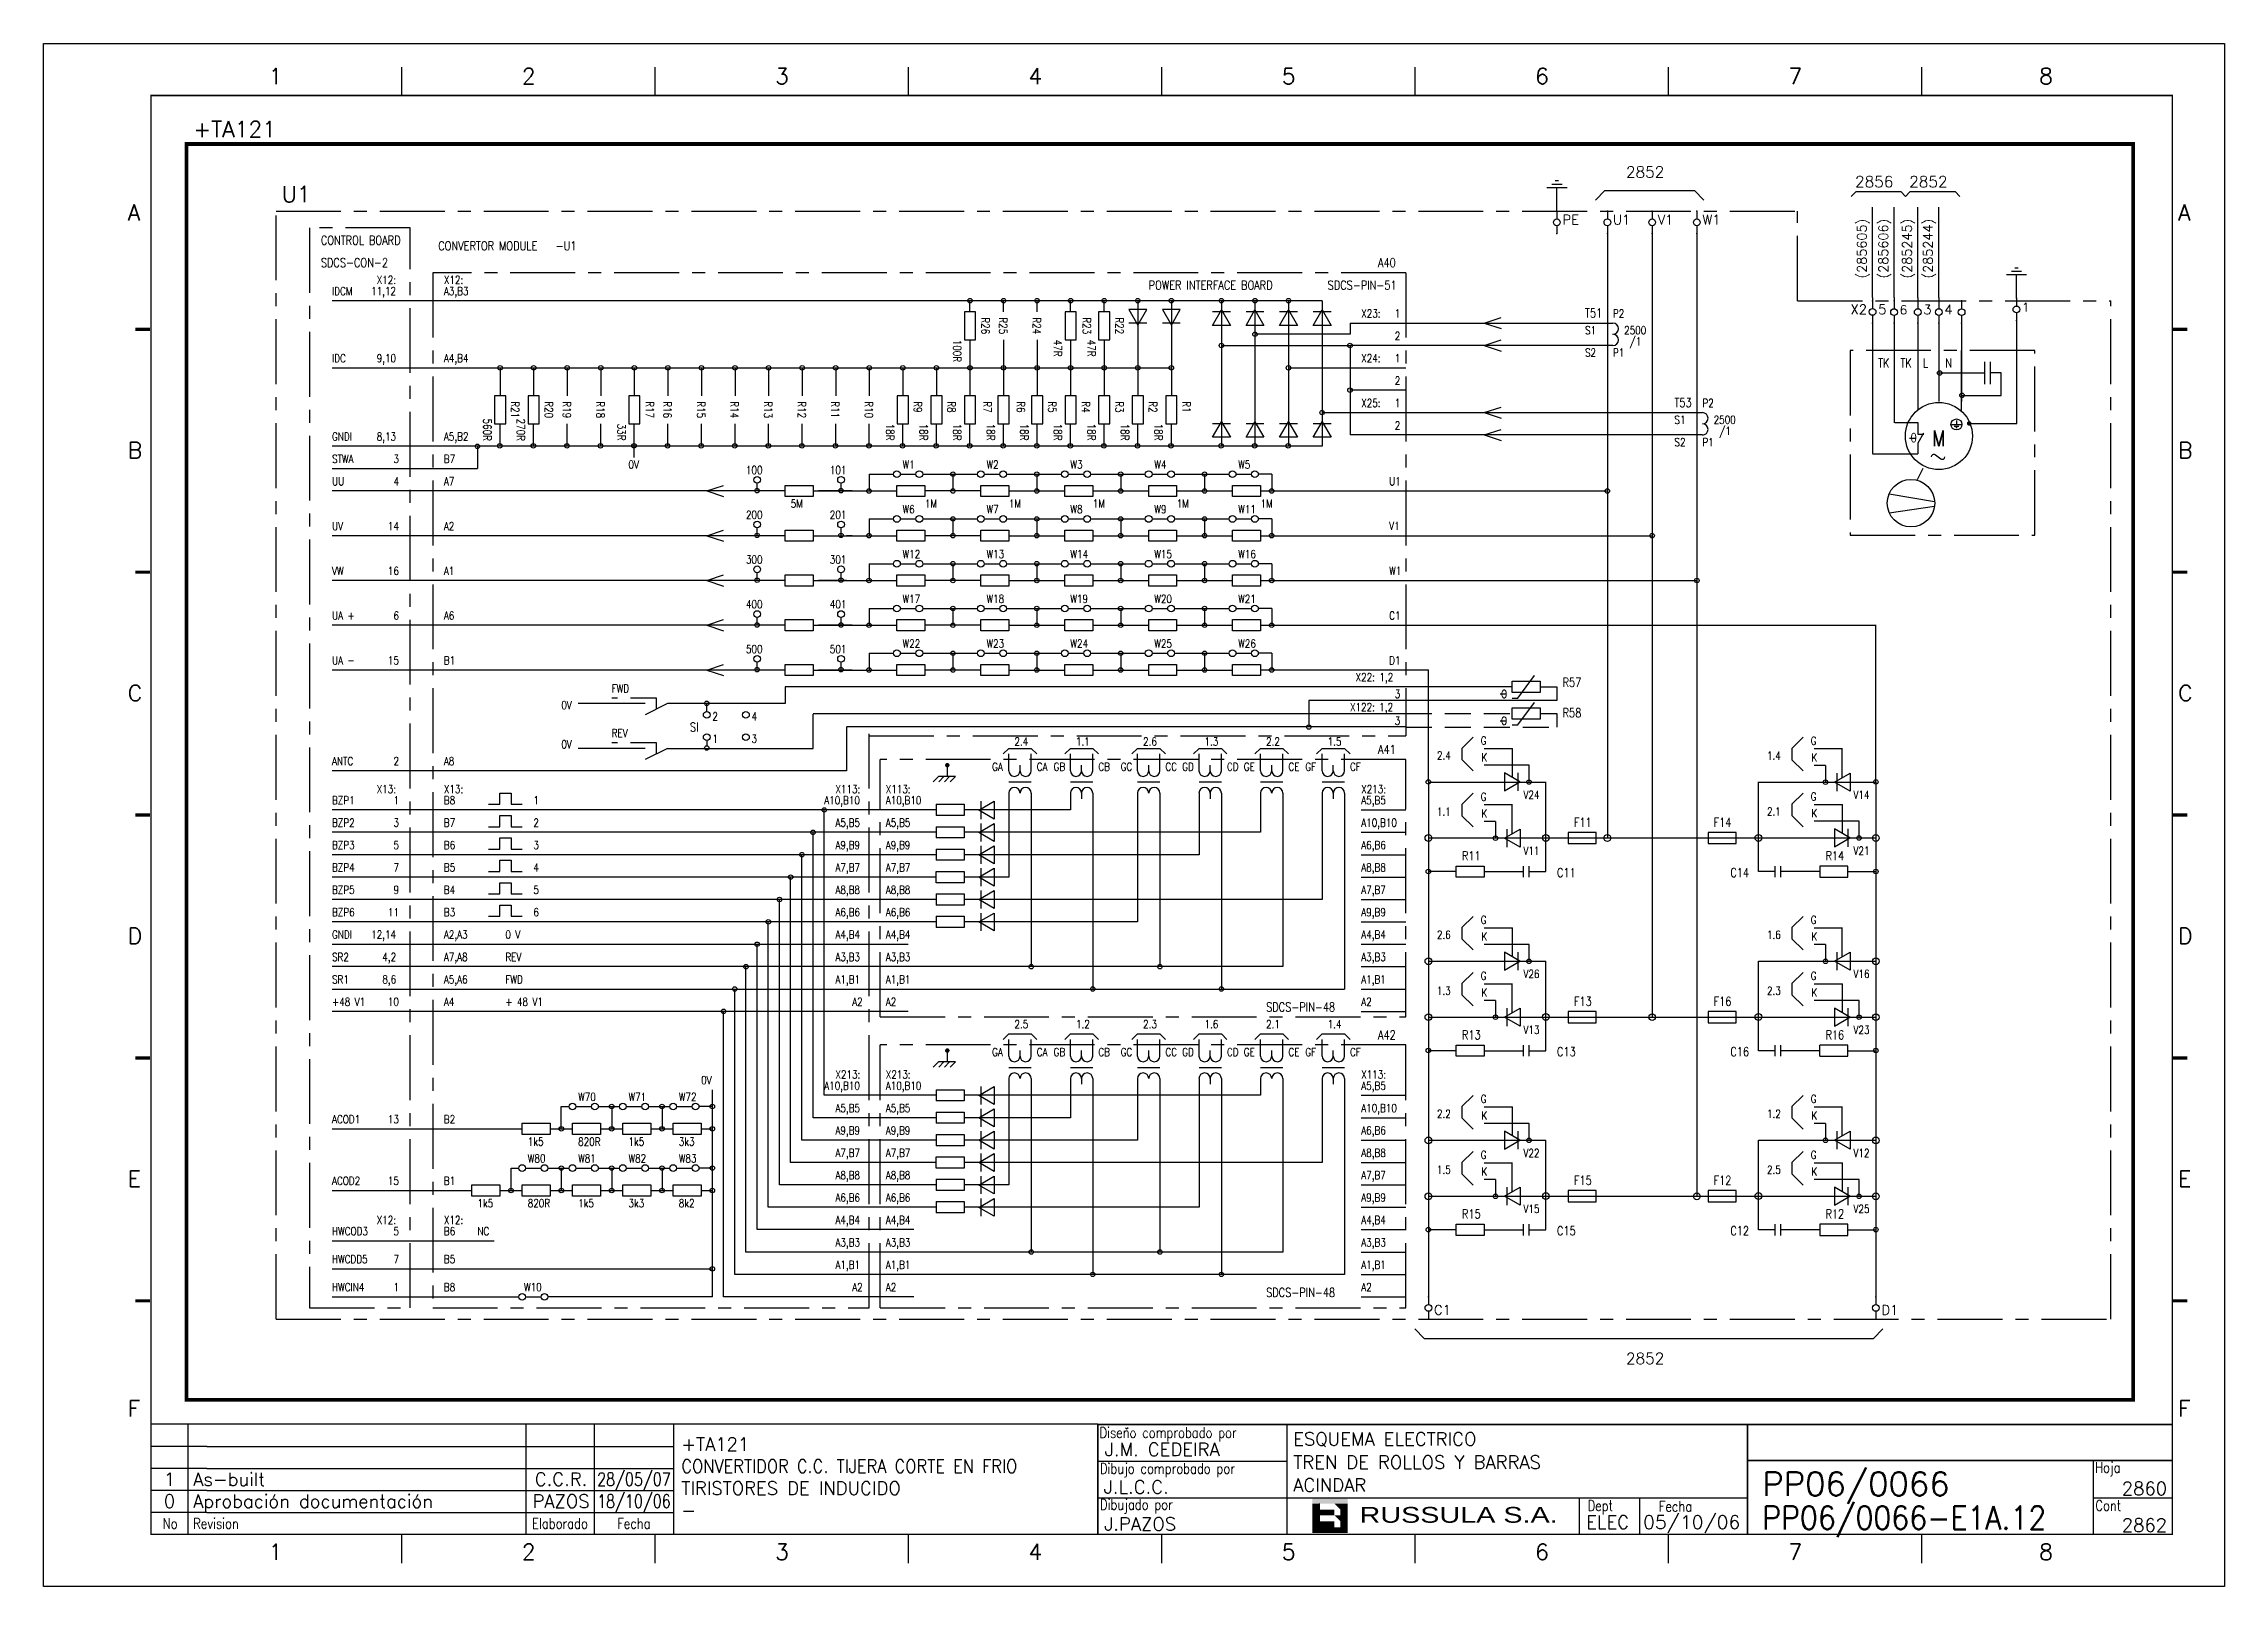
# Model space of a CAD drawing. Extents: x 3 to 423, y -4757 to 292.
# Drawn here: x 2.6 to 422.6, y -1490.2 to -1193.2 of the extents above; entities that cross this region are included whole.
import ezdxf
from ezdxf.enums import TextEntityAlignment as Align

# ---------------------------------------------------------------- set-up
doc = ezdxf.new("R2010")
doc.units = 0
doc.header["$LTSCALE"] = 10
doc.header["$MEASUREMENT"] = 0
for name, pattern in [('CENTER', [2, 1.25, -0.25, 0.25, -0.25]), ('DASHDOT', [1, 0.5, -0.25, 0, -0.25]), ('DASHED', [0.75, 0.5, -0.25])]:
    doc.linetypes.add(name, pattern=pattern)
doc.layers.get('0').update_dxf_attribs({"linetype": 'CONTINUOUS'})
for name, color, linetype in [('1', 7, 'CONTINUOUS'), ('10', 5, 'CONTINUOUS'), ('2', 7, 'CONTINUOUS'), ('25', 3, 'CONTINUOUS'), ('25K', 4, 'DASHED'), ('25PK', 4, 'CENTER'), ('35', 2, 'CONTINUOUS'), ('50', 1, 'CONTINUOUS'), ('8', 1, 'CONTINUOUS'), ('9', 6, 'CONTINUOUS'), ('DIBUJO', 7, 'CONTINUOUS'), ('NODE', 7, 'CONTINUOUS')]:
    doc.layers.add(name, color=color, linetype=linetype)
doc.styles.add('ABBSTYLE', font='ROMANS.SHX', dxfattribs={"width": 0.8})
doc.styles.add('HELVETICA', font='HELV.SHX')
doc.styles.add('LABEL', font='SIMPLEX', dxfattribs={"width": 0.8, "height": 4})
doc.styles.add('ROMANS', font='romans')
doc.styles.get("Standard").update_dxf_attribs({"font": 'simplex'})

msp = doc.modelspace()

# ---------------------------------------------------------------- texts
at = {"layer": '2', "color": 6}
for s, p in [('+TA121', (31.46, -1211.28)), ('U1', (48.48, -1223.78))]:
    msp.add_text(s, height=3.103, dxfattribs=at).set_placement(p)
at = {"layer": '2', "color": 7, "style": 'ROMANS'}
for s, p in [('2852', (307.38, -1219.04)), ('2856', (351.5, -1220.9)), ('2852', (361.93, -1220.9)), ('2852', (307.38, -1447.45))]:
    msp.add_text(s, height=2.155, dxfattribs=at).set_placement(p)
at = {"layer": '2', "color": 210}
for s, p in [('(285605)', (353.71, -1238.46)), ('(285606)', (357.85, -1238.46)), ('(285245)', (362.41, -1238.46)), ('(285244)', (366.45, -1238.46))]:
    msp.add_text(s, height=1.81, rotation=90, dxfattribs=at).set_placement(p)
at = {"layer": '25', "style": 'ABBSTYLE', "width": 0.8}
for s, height, p in [('CONTROL BOARD', 1.7237, (56.02, -1231.96)), ('SDCS-CON-2', 1.724, (56.02, -1236.27)), ('CONVERTOR MODULE', 1.7237, (78.64, -1233.04)), ('-U1', 1.724, (101.27, -1233.04)), ('A40', 1.724, (259.63, -1236.27)), ('X12:', 1.551, (66.79, -1239.51)), ('X12:', 1.551, (79.72, -1239.51)), ('POWER INTERFACE BOARD', 1.7237, (215.46, -1240.61)), ('SDCS-PIN-51', 1.7237, (249.93, -1240.61)), ('IDCM', 1.551, (58.18, -1241.66)), ('11,12', 1.551, (65.72, -1241.66)), ('A3,B3', 1.551, (79.72, -1241.66)), ('X23:', 1.551, (256.4, -1245.97)), ('1', 1.55, (262.86, -1245.97)), ('T51', 1.724, (299.49, -1245.97)), ('P2', 1.551, (304.88, -1245.97)), ('2', 1.55, (262.86, -1250.28)), ('S1', 1.551, (299.49, -1249.2)), ('2500', 1.551, (307.03, -1249.2)), ('/1', 1.551, (308.11, -1251.36)), ('IDC', 1.551, (58.18, -1254.59)), ('9,10  ', 1.551, (66.79, -1254.59)), ('A4,B4', 1.551, (79.72, -1254.59)), ('X24:', 1.551, (256.4, -1254.59)), ('1', 1.55, (262.86, -1254.59)), ('S2', 1.551, (299.49, -1253.51)), ('P1', 1.551, (304.88, -1253.51)), ('TK', 1.724, (355.95, -1255.6)), ('TK', 1.724, (360.26, -1255.6)), ('L', 1.72, (364.57, -1255.6)), ('N', 1.72, (368.88, -1255.6)), ('2', 1.55, (262.86, -1258.9)), ('X25:', 1.551, (256.4, -1263.21)), ('1', 1.55, (262.86, -1263.21)), ('T53', 1.724, (316.73, -1263.21)), ('P2', 1.551, (322.11, -1263.21)), ('GNDI', 1.551, (58.18, -1269.67)), ('8,13', 1.551, (66.79, -1269.67)), ('A5,B2', 1.551, (79.72, -1269.67)), ('2', 1.55, (262.86, -1267.52)), ('S1', 1.551, (316.73, -1266.44)), ('2500', 1.551, (324.27, -1266.44)), ('/1', 1.551, (325.35, -1268.59)), ('0', 1.72, (362.21, -1269.97)), ('STWA', 1.551, (58.18, -1273.98)), ('3', 1.55, (70.03, -1273.98)), ('B7', 1.551, (79.72, -1273.98)), ('S2', 1.551, (316.73, -1270.75)), ('P1', 1.551, (322.11, -1270.75)), ('UU', 1.551, (58.18, -1278.29)), ('4', 1.55, (70.03, -1278.29)), ('A7', 1.551, (79.72, -1278.29)), ('0V', 1.551, (115.27, -1275.06)), ('100', 1.551, (137.9, -1276.11)), ('101', 1.551, (154.05, -1276.11)), ('W1', 1.551, (168.06, -1275.06)), ('W2', 1.551, (184.22, -1275.06)), ('W3', 1.551, (200.38, -1275.06)), ('W4', 1.551, (216.54, -1275.06)), ('W5', 1.551, (232.7, -1275.06)), ('U1', 1.551, (261.78, -1278.29)), ('200', 1.551, (137.9, -1284.73)), ('5M', 1.551, (146.51, -1282.57)), ('201', 1.551, (154.05, -1284.73)), ('W6', 1.551, (168.06, -1283.67)), ('1M', 1.551, (172.37, -1282.57)), ('W7', 1.551, (184.22, -1283.67)), ('1M', 1.551, (188.53, -1282.57)), ('W8', 1.551, (200.38, -1283.67)), ('1M', 1.551, (204.69, -1282.57)), ('W9', 1.551, (216.54, -1283.67)), ('1M', 1.551, (220.85, -1282.57)), ('W11', 1.551, (232.7, -1283.67)), ('1M', 1.551, (237.01, -1282.57)), ('UV', 1.551, (58.18, -1286.91)), ('14', 1.551, (68.95, -1286.91)), ('A2', 1.551, (79.72, -1286.91)), ('V1', 1.551, (261.78, -1286.88)), ('300', 1.551, (137.9, -1293.34)), ('301', 1.551, (154.05, -1293.34)), ('W12', 1.551, (168.06, -1292.29)), ('W13', 1.551, (184.22, -1292.29)), ('W14', 1.551, (200.38, -1292.29)), ('W15', 1.551, (216.54, -1292.29)), ('W16', 1.551, (232.7, -1292.29)), ('VW', 1.551, (58.18, -1295.52)), ('16', 1.551, (68.95, -1295.52)), ('A1', 1.551, (79.72, -1295.52)), ('W1', 1.551, (261.78, -1295.5)), ('400', 1.551, (137.9, -1301.96)), ('401', 1.551, (154.05, -1301.96)), ('W17', 1.551, (168.06, -1300.91)), ('W18', 1.551, (184.22, -1300.91)), ('W19', 1.551, (200.38, -1300.91)), ('W20', 1.551, (216.54, -1300.91)), ('W21', 1.551, (232.7, -1300.91)), ('UA +', 1.551, (58.18, -1304.14)), ('6', 1.55, (70.03, -1304.14)), ('A6', 1.551, (79.72, -1304.14)), ('C1', 1.551, (261.78, -1304.14)), ('500', 1.551, (137.9, -1310.58)), ('501', 1.551, (154.05, -1310.58)), ('W22', 1.551, (168.06, -1309.53)), ('W23', 1.551, (184.22, -1309.53)), ('W24', 1.551, (200.38, -1309.53)), ('W25', 1.551, (216.54, -1309.53)), ('W26', 1.551, (232.7, -1309.53)), ('UA -', 1.551, (58.18, -1312.76)), ('15', 1.551, (68.95, -1312.76)), ('B1', 1.551, (79.72, -1312.76)), ('X22: 1,2', 1.551, (255.32, -1315.99)), ('D1', 1.551, (261.78, -1312.76)), ('FWD', 1.551, (112.04, -1318.15)), ('3', 1.55, (262.86, -1319.23)), ('O', 1.55, (283.33, -1319.23)), ('R57', 1.724, (295.18, -1317.07)), ('0V', 1.551, (102.34, -1321.38)), ('2', 1.55, (131.43, -1323.53)), ('4', 1.55, (138.97, -1323.53)), ('X122: 1,2', 1.551, (254.24, -1321.76)), ('3', 1.55, (262.86, -1324.38)), ('O', 1.55, (283.33, -1324.38)), ('R58', 1.724, (295.18, -1322.92)), ('REV', 1.551, (112.04, -1326.77)), ('SI', 1.724, (127.12, -1325.69)), ('1', 1.55, (131.43, -1327.84)), ('3', 1.55, (138.97, -1327.84)), ('2.4', 1.551, (189.61, -1328.38)), ('1.1', 1.551, (201.46, -1328.38)), ('2.6', 1.551, (214.38, -1328.38)), ('1.3', 1.551, (226.23, -1328.38)), ('2.2', 1.551, (238.08, -1328.38)), ('1.5', 1.551, (249.93, -1328.38)), ('ANTC', 1.551, (58.18, -1332.15)), ('2', 1.55, (70.03, -1332.15)), ('A8', 1.551, (79.72, -1332.15)), ('0V', 1.551, (102.34, -1328.92)), ('A41', 1.724, (259.63, -1330)), ('2.4', 1.551, (270.98, -1331.08)), ('1.4', 1.551, (334.54, -1331.1)), ('GA', 1.551, (185.3, -1333.23)), ('CA', 1.551, (193.91, -1333.23)), ('GB', 1.551, (197.15, -1333.23)), ('CB', 1.551, (205.77, -1333.23)), ('GC', 1.551, (210.07, -1333.23)), ('CC', 1.551, (218.69, -1333.23)), ('GD', 1.551, (221.92, -1333.23)), ('CD', 1.551, (230.54, -1333.23)), ('GE', 1.551, (233.78, -1333.23)), ('CE', 1.551, (242.39, -1333.23)), ('GF', 1.551, (245.63, -1333.23)), ('CF', 1.551, (254.24, -1333.23)), ('BZP1', 1.551, (58.18, -1339.69)), ('X13:', 1.551, (66.79, -1337.54)), ('1', 1.55, (70.03, -1339.69)), ('X13:', 1.551, (79.72, -1337.54)), ('B8', 1.551, (79.72, -1339.69)), ('1', 1.55, (96.96, -1339.69)), ('A10,B10', 1.551, (152.98, -1339.69)), ('X113:', 1.551, (155.13, -1337.54)), ('A10,B10', 1.551, (164.83, -1339.69)), ('X113:', 1.551, (164.83, -1337.54)), ('A5,B5', 1.551, (256.4, -1339.69)), ('X213:', 1.551, (256.4, -1337.54)), ('V24', 1.551, (287.64, -1338.62)), ('V14', 1.551, (351.2, -1338.64)), ('BZP2', 1.551, (58.18, -1344)), ('3', 1.55, (70.03, -1344)), ('B7', 1.551, (79.72, -1344)), ('2', 1.55, (96.96, -1344)), ('A5,B5', 1.551, (155.13, -1344)), ('A5,B5', 1.551, (164.83, -1344)), ('A10,B10', 1.551, (256.4, -1344)), ('1.1', 1.551, (270.98, -1341.88)), ('F11', 1.724, (297.34, -1344)), ('F14', 1.724, (324.27, -1344)), ('2.1', 1.551, (334.54, -1341.85)), ('BZP3', 1.551, (58.18, -1348.31)), ('5', 1.55, (70.03, -1348.31)), ('B6', 1.551, (79.72, -1348.31)), ('3', 1.55, (96.96, -1348.31)), ('A9,B9', 1.551, (155.13, -1348.31)), ('A9,B9', 1.551, (164.83, -1348.31)), ('A6,B6', 1.551, (256.4, -1348.31)), ('V11', 1.551, (287.64, -1349.42)), ('V21', 1.551, (351.2, -1349.39)), ('BZP4', 1.551, (58.18, -1352.62)), ('7', 1.55, (70.03, -1352.62)), ('B5', 1.551, (79.72, -1352.62)), ('4', 1.55, (96.96, -1352.62)), ('A7,B7', 1.551, (155.13, -1352.62)), ('A7,B7', 1.551, (164.83, -1352.62)), ('A8,B8', 1.551, (256.4, -1352.62)), ('R11', 1.724, (275.79, -1350.47)), ('C11', 1.724, (294.1, -1353.7)), ('C14', 1.724, (327.5, -1353.7)), ('R14', 1.724, (345.81, -1350.47)), ('BZP5', 1.551, (58.18, -1356.93)), ('9', 1.55, (70.03, -1356.93)), ('B4', 1.551, (79.72, -1356.93)), ('5', 1.55, (96.96, -1356.93)), ('A8,B8', 1.551, (155.13, -1356.93)), ('A8,B8', 1.551, (164.83, -1356.93)), ('A7,B7', 1.551, (256.4, -1356.93)), ('BZP6', 1.551, (58.18, -1361.24)), ('11', 1.551, (68.95, -1361.24)), ('B3', 1.551, (79.72, -1361.24)), ('6', 1.55, (96.96, -1361.24)), ('A6,B6', 1.551, (155.13, -1361.24)), ('A6,B6', 1.551, (164.83, -1361.24)), ('A9,B9', 1.551, (256.4, -1361.24)), ('GNDI', 1.551, (58.18, -1365.55)), ('12,14', 1.551, (65.72, -1365.55)), ('A2,A3', 1.551, (79.72, -1365.55)), ('0 V', 1.551, (91.57, -1365.55)), ('A4,B4', 1.551, (155.13, -1365.55)), ('A4,B4', 1.551, (164.83, -1365.55)), ('A4,B4', 1.551, (256.4, -1365.55)), ('2.6', 1.551, (270.98, -1365.58)), ('1.6', 1.551, (334.54, -1365.58)), ('SR2', 1.551, (58.18, -1369.86)), ('4,2', 1.551, (67.87, -1369.86)), ('A7,A8', 1.551, (79.72, -1369.86)), ('REV', 1.551, (91.57, -1369.86)), ('A3,B3', 1.551, (155.13, -1369.86)), ('A3,B3', 1.551, (164.83, -1369.86)), ('A3,B3', 1.551, (256.4, -1369.86)), ('SR1', 1.551, (58.18, -1374.17)), ('8,6', 1.551, (67.87, -1374.17)), ('A5,A6', 1.551, (79.72, -1374.17)), ('FWD', 1.551, (91.57, -1374.17)), ('A1,B1', 1.551, (155.13, -1374.17)), ('A1,B1', 1.551, (164.83, -1374.17)), ('A1,B1', 1.551, (256.4, -1374.17)), ('V26', 1.551, (287.64, -1373.12)), ('V16', 1.551, (351.2, -1373.12)), ('+48 V1', 1.551, (58.18, -1378.48)), ('10', 1.551, (68.95, -1378.48)), ('A4', 1.551, (79.72, -1378.48)), ('+ 48 V1', 1.551, (91.57, -1378.48)), ('A2', 1.551, (158.36, -1378.48)), ('A2', 1.551, (164.83, -1378.48)), ('A2', 1.551, (256.4, -1378.48)), ('1.3', 1.551, (270.98, -1376.35)), ('F13', 1.724, (297.34, -1378.48)), ('F16', 1.724, (324.27, -1378.48)), ('2.3', 1.551, (334.54, -1376.35)), ('2.5', 1.551, (189.61, -1382.79)), ('1.2', 1.551, (201.46, -1382.79)), ('2.3', 1.551, (214.38, -1382.79)), ('1.6', 1.551, (226.23, -1382.79)), ('2.1', 1.551, (238.08, -1382.79)), ('SDCS-PIN-48', 1.7237, (238.08, -1379.58)), ('1.4', 1.551, (249.93, -1382.79)), ('A42', 1.724, (259.63, -1384.94)), ('R13', 1.724, (275.79, -1384.94)), ('V13', 1.551, (287.64, -1383.89)), ('R16', 1.724, (345.81, -1384.94)), ('V23', 1.551, (351.2, -1383.89)), ('GA', 1.551, (185.3, -1388.17)), ('CA', 1.551, (193.91, -1388.17)), ('GB', 1.551, (197.15, -1388.17)), ('CB', 1.551, (205.77, -1388.17)), ('GC', 1.551, (210.07, -1388.17)), ('CC', 1.551, (218.69, -1388.17)), ('GD', 1.551, (221.92, -1388.17)), ('CD', 1.551, (230.54, -1388.17)), ('GE', 1.551, (233.78, -1388.17)), ('CE', 1.551, (242.39, -1388.17)), ('GF', 1.551, (245.63, -1388.17)), ('CF', 1.551, (254.24, -1388.17)), ('C13', 1.724, (294.1, -1388.17)), ('C16', 1.724, (327.5, -1388.17)), ('0V', 1.551, (129.28, -1393.56)), ('A10,B10', 1.551, (152.98, -1394.64)), ('X213:', 1.551, (155.13, -1392.48)), ('A10,B10', 1.551, (164.83, -1394.64)), ('X213:', 1.551, (164.83, -1392.48)), ('A5,B5', 1.551, (256.4, -1394.64)), ('X113:', 1.551, (256.4, -1392.48)), ('W70', 1.551, (105.58, -1396.79)), ('W71', 1.551, (115.27, -1396.79)), ('W72', 1.551, (124.97, -1396.79)), ('A5,B5', 1.551, (155.13, -1398.95)), ('A5,B5', 1.551, (164.83, -1398.95)), ('A10,B10', 1.551, (256.4, -1398.95)), ('2.2', 1.551, (270.98, -1400.05)), ('1.2', 1.551, (334.54, -1400.05)), ('ACOD1', 1.551, (58.18, -1401.1)), ('13', 1.551, (68.95, -1401.1)), ('B2', 1.551, (79.72, -1401.1)), ('A9,B9', 1.551, (155.13, -1403.25)), ('A9,B9', 1.551, (164.83, -1403.25)), ('A6,B6', 1.551, (256.4, -1403.25)), ('1k5', 1.551, (95.88, -1405.41)), ('820R', 1.551, (105.58, -1405.41)), ('1k5', 1.551, (115.27, -1405.41)), ('3k3', 1.551, (124.97, -1405.41)), ('A7,B7', 1.551, (155.13, -1407.56)), ('A7,B7', 1.551, (164.83, -1407.56)), ('A8,B8', 1.551, (256.4, -1407.56)), ('V22', 1.551, (287.64, -1407.59)), ('V12', 1.551, (351.2, -1407.59)), ('W80', 1.551, (95.88, -1408.64)), ('W81', 1.551, (105.58, -1408.64)), ('W82', 1.551, (115.27, -1408.64)), ('W83', 1.551, (124.97, -1408.64)), ('A8,B8', 1.551, (155.13, -1411.87)), ('A8,B8', 1.551, (164.83, -1411.87)), ('A7,B7', 1.551, (256.4, -1411.87)), ('1.5', 1.551, (270.98, -1410.82)), ('2.5', 1.551, (334.54, -1410.82)), ('ACOD2', 1.551, (58.18, -1412.95)), ('15', 1.551, (68.95, -1412.95)), ('B1', 1.551, (79.72, -1412.95)), ('A6,B6', 1.551, (155.13, -1416.18)), ('A6,B6', 1.551, (164.83, -1416.18)), ('A9,B9', 1.551, (256.4, -1416.18)), ('F15', 1.724, (297.34, -1412.95)), ('F12', 1.724, (324.27, -1412.95)), ('X12:', 1.551, (66.79, -1420.49)), ('X12:', 1.551, (79.72, -1420.49)), ('1k5', 1.551, (86.18, -1417.26)), ('820R', 1.551, (95.88, -1417.26)), ('1k5', 1.551, (105.58, -1417.26)), ('3k3', 1.551, (115.27, -1417.26)), ('8k2', 1.551, (124.97, -1417.26)), ('A4,B4', 1.551, (155.13, -1420.49)), ('A4,B4', 1.551, (164.83, -1420.49)), ('A4,B4', 1.551, (256.4, -1420.49)), ('R15', 1.724, (275.79, -1419.41)), ('V15', 1.551, (287.64, -1418.36)), ('R12', 1.724, (345.81, -1419.41)), ('V25', 1.551, (351.2, -1418.36)), ('HWCOD3', 1.551, (58.18, -1422.65)), ('5', 1.55, (70.03, -1422.65)), ('B6', 1.551, (79.72, -1422.65)), ('NC', 1.551, (86.18, -1422.65)), ('A3,B3', 1.551, (155.13, -1424.8)), ('A3,B3', 1.551, (164.83, -1424.8)), ('A3,B3', 1.551, (256.4, -1424.8)), ('C15', 1.724, (294.1, -1422.65)), ('C12', 1.724, (327.5, -1422.65)), ('HWCDD5', 1.551, (58.18, -1428.03)), ('7', 1.55, (70.03, -1428.03)), ('B5', 1.551, (79.72, -1428.03)), ('A1,B1', 1.551, (155.13, -1429.11)), ('A1,B1', 1.551, (164.83, -1429.11)), ('A1,B1', 1.551, (256.4, -1429.11)), ('HWCIN4', 1.551, (58.18, -1433.42)), ('1', 1.55, (70.03, -1433.42)), ('B8', 1.551, (79.72, -1433.42)), ('W10', 1.551, (95.16, -1433.42)), ('A2', 1.551, (158.36, -1433.42)), ('A2', 1.551, (164.83, -1433.42)), ('A2', 1.551, (256.4, -1433.42)), ('SDCS-PIN-48', 1.7237, (238.08, -1434.52))]:
    msp.add_text(s, height=height, dxfattribs=at).set_placement(p)
for s, p in [('R26', (183.24, -1245.94)), ('R25', (186.65, -1245.94)), ('R24', (193.12, -1245.94)), ('R23', (202.77, -1245.94)), ('R22', (209.05, -1245.94)), ('100R', (177.81, -1250.25)), ('47R', (197.2, -1250.25)), ('47R', (203.67, -1250.25)), ('R21', (92.69, -1262.1)), ('R20', (99.17, -1262.1)), ('R19', (102.64, -1262.1)), ('R18', (109.09, -1262.1)), ('R17', (118.61, -1262.1)), ('R16', (122.01, -1262.1)), ('R15', (128.48, -1262.1)), ('R14', (134.94, -1262.1)), ('R13', (141.41, -1262.1)), ('R12', (147.87, -1262.1)), ('R11', (154.33, -1262.1)), ('R10', (160.8, -1262.1)), ('R9', (170.25, -1262.1)), ('R8', (176.72, -1262.1)), ('R7', (183.62, -1262.1)), ('R6', (190.09, -1262.1)), ('R5', (196.12, -1262.1)), ('R4', (202.59, -1262.1)), ('R3', (209.05, -1262.1)), ('R2', (215.52, -1262.1)), ('R1', (221.98, -1262.1)), ('560R', (87.32, -1265.43)), ('270R', (93.78, -1265.43)), ('33R', (113.17, -1266.41)), ('18R', (164.88, -1266.41)), ('18R', (171.35, -1266.41)), ('18R', (177.81, -1266.41)), ('18R', (184.27, -1266.41)), ('18R', (190.74, -1266.41)), ('18R', (197.2, -1266.41)), ('18R', (203.67, -1266.41)), ('18R', (210.13, -1266.41)), ('18R', (216.59, -1266.41))]:
    msp.add_text(s, height=1.551, rotation=270, dxfattribs=at).set_placement(p)
at = {"layer": '25', "linetype": 'Continuous', "style": 'ABBSTYLE', "width": 0.8}
msp.add_text('M', height=3.02, dxfattribs=at).set_placement((367.65, -1269.22), align=Align.MIDDLE)
at = {"layer": '25', "style": 'ABBSTYLE', "width": 0.8}
for s, p in [('G', (279.96, -1327.43)), ('G', (343.52, -1327.45)), ('K', (280.1, -1330.65)), ('K', (343.66, -1330.67)), ('G', (279.96, -1338.23)), ('G', (343.52, -1338.2)), ('K', (280.1, -1341.45)), ('K', (343.66, -1341.42)), ('G', (279.96, -1361.93)), ('K', (280.1, -1365.15)), ('G', (343.52, -1361.93)), ('K', (343.66, -1365.15)), ('G', (279.96, -1372.7)), ('G', (343.52, -1372.7)), ('K', (280.1, -1375.92)), ('K', (343.66, -1375.92)), ('G', (279.96, -1396.4)), ('G', (343.52, -1396.4)), ('K', (280.1, -1399.62)), ('K', (343.66, -1399.62)), ('G', (279.96, -1407.17)), ('G', (343.52, -1407.17)), ('K', (280.1, -1410.4)), ('K', (343.66, -1410.4))]:
    msp.add_text(s, height=1.55, dxfattribs=at).set_placement(p, align=Align.MIDDLE)

# ---------------------------------------------------------------- blocks, each defined once
blk = doc.blocks.new('newcajec')
at = {"layer": '1'}
for p, q in [((179.4, 20.85), (0.13, 20.85)), ((7, 20.85), (7, 0)), ((71, 20.85), (71, 0)), ((84, 20.85), (84, 0.09)), ((99, 20.85), (99, 0)), ((215.2, 20.8), (215.2, 0)), ((10.6, 16.64), (0, 16.64)), ((10.6, 16.64), (99, 16.64)), ((184.64, 20.18), (184.81, 20.01)), ((184.81, 20.01), (185.18, 20.25)), ((10.6, 12.48), (0, 12.48)), ((10.6, 12.48), (99, 12.48)), ((179.4, 13.87), (215.2, 13.87)), ((368, 14.06), (368, 0)), ((10.6, 8.32), (0, 8.32)), ((10.6, 8.32), (99, 8.32)), ((10.6, 4.16), (0, 4.16)), ((10.6, 4.16), (99, 4.16)), ((179.4, 6.93), (267.63, 6.93)), ((267.63, 6.93), (302.5, 6.93)), ((270.63, 6.91), (270.63, 0)), ((282.07, 6.93), (282.07, 0)), ((368, 6.93), (383, 6.93))]:
    blk.add_line(p, q, dxfattribs=at)
for points in [[(47.5, 272.5, 0.3, 0.3, 0), (47.5, 277.91, 0.3, 0.3, 0)], [(95.5, 272.5, 0.3, 0.3, 0), (95.5, 277.91, 0.3, 0.3, 0)], [(143.5, 272.5, 0.3, 0.3, 0), (143.5, 277.91, 0.3, 0.3, 0)], [(191.5, 272.5, 0.3, 0.3, 0), (191.5, 277.91, 0.3, 0.3, 0)], [(239.5, 272.5, 0.3, 0.3, 0), (239.5, 277.91, 0.3, 0.3, 0)], [(287.5, 272.5, 0.3, 0.3, 0), (287.5, 277.91, 0.3, 0.3, 0)], [(335.5, 272.5, 0.3, 0.3, 0), (335.5, 277.91, 0.3, 0.3, 0)], [(-2.99, 228.23, 0.6, 0.6, 0), (-0.18, 228.23, 0.6, 0.6, 0)], [(383.01, 228.23, 0.6, 0.6, 0), (385.82, 228.23, 0.6, 0.6, 0)], [(-2.99, 182.23, 0.6, 0.6, 0), (-0.18, 182.23, 0.6, 0.6, 0)], [(383.01, 182.23, 0.6, 0.6, 0), (385.82, 182.23, 0.6, 0.6, 0)], [(-2.99, 136.23, 0.6, 0.6, 0), (-0.18, 136.23, 0.6, 0.6, 0)], [(383.01, 136.23, 0.6, 0.6, 0), (385.82, 136.23, 0.6, 0.6, 0)], [(-2.99, 90.23, 0.6, 0.6, 0), (-0.18, 90.23, 0.6, 0.6, 0)], [(383.01, 90.23, 0.6, 0.6, 0), (385.82, 90.23, 0.6, 0.6, 0)], [(-2.99, 44.23, 0.6, 0.6, 0), (-0.18, 44.23, 0.6, 0.6, 0)], [(383.01, 44.23, 0.6, 0.6, 0), (385.82, 44.23, 0.6, 0.6, 0)], [(383, 20.8, 0.3, 0.3, 0), (179.4, 20.8, 0.3, 0.3, 0), (179.4, 0, 0.3, 0.3, 0)], [(302.5, 20.8, 0.3, 0.3, 0), (302.5, 0, 0.3, 0.3, 0)], [(302.5, 14, 0.3, 0.3, 0), (383, 14, 0.3, 0.3, 0)], [(47.5, -5.5, 0.3, 0.3, 0), (47.5, -0.09, 0.3, 0.3, 0)], [(95.5, -5.5, 0.3, 0.3, 0), (95.5, -0.09, 0.3, 0.3, 0)], [(143.5, -5.5, 0.3, 0.3, 0), (143.5, -0.09, 0.3, 0.3, 0)], [(191.5, -5.5, 0.3, 0.3, 0), (191.5, -0.09, 0.3, 0.3, 0)], [(239.5, -5.5, 0.3, 0.3, 0), (239.5, -0.09, 0.3, 0.3, 0)], [(287.5, -5.5, 0.3, 0.3, 0), (287.5, -0.09, 0.3, 0.3, 0)], [(335.5, -5.5, 0.3, 0.3, 0), (335.5, -0.09, 0.3, 0.3, 0)]]:
    blk.add_lwpolyline(points, format="xyseb", dxfattribs=at)
at = {"layer": '1', "const_width": 0.3}
blk.add_lwpolyline([(0, 0), (0, 272.5), (383, 272.5), (383, 0)], close=True, dxfattribs=at)
at = {"layer": '2', "color": 14}
for p, q in [((221.42, 4.69), (221.42, 5.81)), ((221.42, 2.47), (221.42, 3.58))]:
    blk.add_line(p, q, dxfattribs=at)
for points in [[(220.05, 5.81), (220.05, 6.92), (226.74, 5.81), (226.74, 6.92)], [(221.42, 2.47), (220.05, 2.47), (221.42, 5.81), (220.05, 5.81)], [(221.42, 4.69), (224.25, 4.69), (221.42, 3.58), (224.25, 3.58)], [(224.25, 5.81), (225.37, 5.81), (225.37, 4.69)], [(225.37, 5.81), (226.74, 5.81), (225.37, 1.35), (226.74, 1.35)], [(224.25, 0.24), (224.25, 2.47), (220.05, 0.24), (220.05, 2.47)], [(224.25, 3.58), (225.37, 3.58), (225.37, 2.47)], [(226.74, 1.35), (226.74, 0.24), (224.25, 1.35), (224.25, 0.24)]]:
    blk.add_solid(points, dxfattribs=at)
at = {"layer": '1', "style": 'ROMANS'}
for s, p in [('1', (22.29, 274.68)), ('2', (70.29, 274.68)), ('3', (118.29, 274.68)), ('4', (166.29, 274.68)), ('5', (214.29, 274.68)), ('6', (262.29, 274.68)), ('7', (310.29, 274.68)), ('8', (357.79, 274.68)), ('A', (-4.37, 248.84)), ('A', (384.13, 248.84)), ('B', (-4.37, 203.84)), ('B', (384.13, 203.84)), ('C', (-4.37, 157.84)), ('C', (384.13, 157.84)), ('D', (-4.37, 111.84)), ('D', (384.13, 111.84)), ('E', (-4.37, 65.84)), ('E', (384.13, 65.84)), ('F', (-4.37, 22.34)), ('F', (384.13, 22.34)), ('1', (22.29, -4.82)), ('2', (70.29, -4.82)), ('3', (118.29, -4.82)), ('4', (166.29, -4.82)), ('5', (214.29, -4.82)), ('6', (262.29, -4.82)), ('7', (310.29, -4.82)), ('8', (357.79, -4.82))]:
    blk.add_text(s, height=3, dxfattribs=at).set_placement(p)
at = {"layer": '1', "style": 'LABEL', "width": 0.8}
for s, p in [('Diseno comprobado por', (179.73, 18.27)), ('Dibujo comprobado por', (179.81, 11.47)), ('Hoja', (368.38, 11.66)), ('Dibujado por', (179.83, 4.64)), ('Fecha', (285.71, 4.3)), ('Cont', (368.43, 4.46)), ('No', (2.23, 1.05)), ('Revision', (8, 1.05))]:
    blk.add_text(s, height=2, dxfattribs=at).set_placement(p)
for s, p in [('Dept', (274.61, 4.44)), ('Elaborado', (77.5, 1.05)), ('Fecha', (91.5, 1.05))]:
    blk.add_text(s, height=2, dxfattribs=at).set_placement(p, align=Align.CENTER)
at = {"layer": '10', "style": 'ROMANS'}
for tag, p in [('REV41', (3.5, 18.74)), ('REV43', (77.7, 18.74)), ('REV31', (3.5, 14.58)), ('REV33', (77.7, 14.58)), ('REV21', (3.5, 10.42)), ('REV23', (77.7, 10.42)), ('REV11', (3.5, 6.27)), ('REV13', (77.7, 6.27))]:
    blk.add_attdef(tag, text='', height=2.5, dxfattribs=at).set_placement(p, align=Align.MIDDLE)
for tag, p, height in [('REV42', (8, 17.49), 2.5), ('SHEETNAME1', (100.5, 15.83), 2.5), ('DESIGNCHECK', (180.74, 14.83), 2.5), ('DOCUMENTTYPE', (216.43, 16.8), 2.5), ('NOTA', (305.32, 15.8), 3), ('REV32', (8, 13.33), 2.5), ('SHEETNAME2', (100.5, 11.67), 2.5), ('OBJECT', (216.43, 12.4), 2.5), ('REV22', (8, 9.17), 2.5), ('SHEETNAME3', (100.5, 7.51), 2.5), ('DRAWINGCHECK', (180.53, 7.71), 2.5), ('CUSTOMER', (216.43, 8.08), 2.5), ('ORDER', (305.32, 7.3), 4.5), ('REV12', (8, 5.01), 2.5), ('SHEETNAME4', (100.5, 3.35), 2.5), ('DOCUMENT_ID', (305.32, 0.93), 4.4), ('USER', (180.63, 0.71), 2.5), ('DEPARTMENT', (271.93, 1.05), 2.5)]:
    blk.add_attdef(tag, p, '', height=height, dxfattribs=at)
for tag, width, p, p2 in [('REV44', 1.221199, (84.53, 17.49), (98.48, 17.49)), ('REV34', 1.221199, (84.53, 13.33), (98.48, 13.33)), ('REV24', 1.221199, (84.53, 9.17), (98.48, 9.17)), ('REV14', 1.221199, (84.53, 5.01), (98.48, 5.01)), ('CREATED2', 7.039915, (282.71, 1.05), (301.14, 1.05))]:
    blk.add_attdef(tag, text='', height=2.5, dxfattribs=dict(at, width=width)).set_placement(p, p2, align=Align.FIT)
for tag, p in [('SHEET', (382, 7.43)), ('NEXTSHEET', (382, 0.5))]:
    blk.add_attdef(tag, text='', height=2.5, dxfattribs=at).set_placement(p, align=Align.RIGHT)
at = {"layer": 'DIBUJO', "color": 14, "style": 'HELVETICA', "width": 1.3}
blk.add_text('RUSSULA S.A.', height=3, dxfattribs=at).set_placement((229, 2.19))
blk = doc.blocks.new('NOD', base_point=(237.5, 170))
at = {"layer": 'NODE'}
blk.add_point((237.5, 170), dxfattribs=at)
blk = doc.blocks.new('$$PLU21C')
for p, q in [((0, 2.5), (0, 0.75)), ((0, -0.75), (0, -2.5))]:
    blk.add_line(p, q)
at = {"layer": '2'}
blk.add_circle((0, 0), 0.75, dxfattribs=at)
for p in [(0, 2.5), (0, -2.5)]:
    blk.add_blockref('NOD', p, dxfattribs=at)
at = {"layer": '8'}
blk.add_attdef('*A', (1.25, -0.5), '', height=2.15, dxfattribs=at)
at = {"layer": '9'}
blk.add_attdef('ID', text='', height=2.15, dxfattribs=at).set_placement((-1.25, -0.5), align=Align.RIGHT)
blk = doc.blocks.new('$$PLD12C')
for p, q in [((0, 2.5), (0, 0.75)), ((0, -0.75), (0, -2.5))]:
    blk.add_line(p, q)
at = {"layer": '2'}
blk.add_circle((0, 0), 0.75, dxfattribs=at)
for p in [(0, 2.5), (0, -2.5)]:
    blk.add_blockref('NOD', p, dxfattribs=at)
at = {"layer": '8'}
blk.add_attdef('*A', (1.25, -1.5), '', height=2.15, dxfattribs=at)
at = {"layer": '9'}
blk.add_attdef('ID', text='', height=2.15, dxfattribs=at).set_placement((-1.25, -1.5), align=Align.RIGHT)

# ---------------------------------------------------------------- linework, layer by layer
for p, q in [((303.32, -1221.55), (301.49, -1223.38)), ((303.32, -1221.55), (320.56, -1221.55)), ((320.56, -1221.55), (322.38, -1223.38)), ((351.69, -1221.74), (350.78, -1222.65)), ((351.69, -1221.74), (360.31, -1221.74)), ((360.31, -1221.74), (361.23, -1222.65)), ((362.14, -1221.74), (361.23, -1222.65)), ((362.14, -1221.74), (370.76, -1221.74)), ((370.76, -1221.74), (371.67, -1222.65)), ((268.55, -1442.53), (266.72, -1440.7)), ((268.55, -1442.53), (355.03, -1442.53)), ((355.03, -1442.53), (356.86, -1440.7))]:
    msp.add_line(p, q)
at = {"layer": '2', "color": 7}
for p, q in [((354.88, -1242.11), (354.88, -1224.75)), ((359.02, -1242.11), (359.02, -1224.75)), ((363.58, -1242.11), (363.58, -1224.75)), ((367.63, -1242.11), (367.63, -1224.75)), ((354.88, -1242.11), (354.88, -1243.71)), ((359.02, -1242.11), (359.02, -1243.71)), ((363.58, -1242.11), (363.58, -1243.71)), ((367.63, -1242.11), (367.63, -1243.71))]:
    msp.add_line(p, q, dxfattribs=at)
at = {"layer": '2', "color": 4, "linetype": 'CENTER'}
for p, q in [((53.87, -1228.73), (53.87, -1436.65)), ((47.4, -1438.81), (400.76, -1438.81)), ((47.4, -1438.81), (400.76, -1438.81))]:
    msp.add_line(p, q, dxfattribs=at)
at = {"layer": '2', "color": 210}
for p, q in [((303.8, -1228.73), (303.8, -1346.16)), ((312.42, -1228.73), (312.42, -1380.63)), ((321.04, -1228.73), (321.04, -1415.11)), ((269.33, -1335.38), (269.33, -1434.5)), ((355.51, -1335.38), (355.51, -1435.57))]:
    msp.add_line(p, q, dxfattribs=at)
at = {"layer": '2', "color": 2}
for p, q in [((354.88, -1247.08), (354.88, -1272.16)), ((359.01, -1246.83), (359.01, -1266.22))]:
    msp.add_line(p, q, dxfattribs=at)
at = {"layer": '2', "color": 1}
for p, q in [((363.58, -1247.08), (363.58, -1263.8)), ((367.63, -1246.6), (367.63, -1262.17)), ((372.03, -1247.08), (372.03, -1262.17)), ((372.03, -1263.89), (372.03, -1252.34))]:
    msp.add_line(p, q, dxfattribs=at)
at = {"layer": '2', "color": 3}
for p, q in [((382.63, -1266.39), (382.63, -1246.57)), ((373.58, -1266.39), (382.63, -1266.39))]:
    msp.add_line(p, q, dxfattribs=at)
at = {"layer": '2', "color": 3, "linetype": 'DASHDOT', "const_width": 0.724}
msp.add_lwpolyline([(30.17, -1212.57), (405.07, -1212.57), (405.07, -1454.32), (30.17, -1454.32), (30.17, -1212.57)], dxfattribs=at)
at = {"layer": '25', "linetype": 'Continuous'}
for p, q in [((370.13, -1266.56), (371.94, -1266.56)), ((370.58, -1266.86), (371.49, -1266.86)), ((370.89, -1267.16), (371.19, -1267.16)), ((371.04, -1265.81), (371.04, -1266.56))]:
    msp.add_line(p, q, dxfattribs=at)
at = {"layer": '25'}
for p, q in [((361.98, -1269.22), (363.23, -1269.22)), ((283.13, -1318.44), (284.4, -1318.44)), ((277.94, -1326.77), (275.79, -1328.92)), ((283.13, -1323.59), (284.4, -1323.59)), ((341.51, -1326.79), (339.35, -1328.95)), ((188.53, -1328.92), (187.45, -1330)), ((188.53, -1328.92), (192.84, -1328.92)), ((192.84, -1328.92), (193.91, -1330)), ((200.38, -1328.92), (199.3, -1330)), ((200.38, -1328.92), (204.69, -1328.92)), ((204.69, -1328.92), (205.77, -1330)), ((213.31, -1328.92), (212.23, -1330)), ((213.31, -1328.92), (217.62, -1328.92)), ((217.62, -1328.92), (218.69, -1330)), ((225.16, -1328.92), (224.08, -1330)), ((225.16, -1328.92), (229.47, -1328.92)), ((229.47, -1328.92), (230.54, -1330)), ((237.01, -1328.92), (235.93, -1330)), ((237.01, -1328.92), (241.32, -1328.92)), ((241.32, -1328.92), (242.39, -1330)), ((248.86, -1328.92), (247.78, -1330)), ((248.86, -1328.92), (253.17, -1328.92)), ((253.17, -1328.92), (254.24, -1330)), ((275.79, -1328.92), (275.79, -1331.08)), ((275.79, -1331.08), (277.94, -1333.23)), ((339.35, -1328.95), (339.35, -1331.1)), ((339.35, -1331.1), (341.51, -1333.26)), ((277.94, -1337.57), (275.79, -1339.72)), ((275.79, -1339.72), (275.79, -1341.88)), ((341.51, -1337.54), (339.35, -1339.69)), ((339.35, -1339.69), (339.35, -1341.85)), ((275.79, -1341.88), (277.94, -1344.03)), ((339.35, -1341.85), (341.51, -1344)), ((277.94, -1361.27), (275.79, -1363.42)), ((275.79, -1363.42), (275.79, -1365.58)), ((341.51, -1361.27), (339.35, -1363.42)), ((339.35, -1363.42), (339.35, -1365.58)), ((275.79, -1365.58), (277.94, -1367.73)), ((339.35, -1365.58), (341.51, -1367.73)), ((277.94, -1372.04), (275.79, -1374.19)), ((341.51, -1372.04), (339.35, -1374.19)), ((275.79, -1374.19), (275.79, -1376.35)), ((275.79, -1376.35), (277.94, -1378.5)), ((339.35, -1374.19), (339.35, -1376.35)), ((339.35, -1376.35), (341.51, -1378.5)), ((188.53, -1383.86), (187.45, -1384.94)), ((188.53, -1383.86), (192.84, -1383.86)), ((192.84, -1383.86), (193.91, -1384.94)), ((200.38, -1383.86), (199.3, -1384.94)), ((200.38, -1383.86), (204.69, -1383.86)), ((204.69, -1383.86), (205.77, -1384.94)), ((213.31, -1383.86), (212.23, -1384.94)), ((213.31, -1383.86), (217.62, -1383.86)), ((217.62, -1383.86), (218.69, -1384.94)), ((225.16, -1383.86), (224.08, -1384.94)), ((225.16, -1383.86), (229.47, -1383.86)), ((229.47, -1383.86), (230.54, -1384.94)), ((237.01, -1383.86), (235.93, -1384.94)), ((237.01, -1383.86), (241.32, -1383.86)), ((241.32, -1383.86), (242.39, -1384.94)), ((248.86, -1383.86), (247.78, -1384.94)), ((248.86, -1383.86), (253.17, -1383.86)), ((253.17, -1383.86), (254.24, -1384.94)), ((277.94, -1395.74), (275.79, -1397.89)), ((275.79, -1397.89), (275.79, -1400.05)), ((341.51, -1395.74), (339.35, -1397.89)), ((339.35, -1397.89), (339.35, -1400.05)), ((275.79, -1400.05), (277.94, -1402.2)), ((339.35, -1400.05), (341.51, -1402.2)), ((277.94, -1406.51), (275.79, -1408.67)), ((341.51, -1406.51), (339.35, -1408.67)), ((275.79, -1408.67), (275.79, -1410.82)), ((275.79, -1410.82), (277.94, -1412.98)), ((339.35, -1408.67), (339.35, -1410.82)), ((339.35, -1410.82), (341.51, -1412.98))]:
    msp.add_line(p, q, dxfattribs=at)
at = {"layer": '25', "linetype": 'Continuous'}
msp.add_lwpolyline([(373.26, -1266.36, 0.431, 0.431, 1), (373.69, -1266.36, 0.431, 0.431, 1)], format="xyseb", close=True, dxfattribs=at)
msp.add_lwpolyline([(366.23, -1272.79, -0.619604), (367, -1272.4), (368.04, -1273.18, 0.618034), (368.81, -1272.79, -1)], format="xyb", dxfattribs=at)
msp.add_circle((371.04, -1266.56), 1.06, dxfattribs=at)
at = {"layer": '25K'}
for p, q in [((363.54, -1277.13), (364.62, -1274.98)), ((265.02, -1322.22), (285.49, -1322.22)), ((290.87, -1322.22), (294.1, -1322.22)), ((294.1, -1322.22), (294.1, -1324.85)), ((265.02, -1324.85), (294.1, -1324.85))]:
    msp.add_line(p, q, dxfattribs=at)
for points in [[(120.66, -1321.38), (120.66, -1319.23), (112.04, -1319.23)], [(120.66, -1330), (120.66, -1327.84), (112.04, -1327.84)]]:
    msp.add_lwpolyline(points, dxfattribs=at)
at = {"layer": '25PK'}
for p, q in [((47.4, -1225.5), (340.43, -1225.5)), ((47.4, -1225.5), (340.43, -1225.5)), ((47.4, -1438.81), (47.4, -1225.5)), ((340.43, -1242.74), (340.43, -1225.5)), ((340.43, -1242.74), (340.43, -1225.5)), ((73.26, -1228.73), (53.87, -1228.73)), ((73.26, -1436.65), (73.26, -1228.73)), ((265.02, -1237.35), (77.57, -1237.35)), ((77.57, -1237.35), (77.57, -1436.65)), ((265.02, -1237.35), (265.02, -1326.49)), ((340.43, -1242.74), (400.76, -1242.74)), ((340.43, -1242.74), (400.76, -1242.74)), ((400.76, -1438.81), (400.76, -1242.74)), ((400.76, -1438.81), (400.76, -1242.74)), ((161.6, -1436.65), (161.6, -1326.14)), ((161.6, -1326.49), (265.02, -1326.49)), ((265.02, -1331.08), (163.75, -1331.08)), ((163.75, -1380.63), (163.75, -1331.08)), ((265.02, -1380.63), (265.02, -1331.08)), ((163.75, -1380.63), (265.02, -1380.63)), ((265.02, -1386.02), (163.75, -1386.02)), ((163.75, -1436.65), (163.75, -1386.02)), ((265.02, -1436.65), (265.02, -1386.02)), ((53.87, -1436.65), (73.26, -1436.65)), ((77.57, -1436.65), (161.6, -1436.65)), ((163.75, -1436.65), (265.02, -1436.65))]:
    msp.add_line(p, q, dxfattribs=at)
msp.add_lwpolyline([(350.57, -1252.34), (350.57, -1287.89), (386.12, -1287.89), (386.12, -1252.34)], close=True, dxfattribs=at)
at = {"layer": '35', "linetype": 'Continuous'}
for p, q in [((296.04, -1220.98), (292.16, -1220.98)), ((295.07, -1220.34), (293.13, -1220.34)), ((294.42, -1219.69), (293.78, -1219.69)), ((294.1, -1225.5), (294.1, -1220.98)), ((384.52, -1237.74), (380.65, -1237.74)), ((383.55, -1237.09), (381.62, -1237.09)), ((382.91, -1236.45), (382.26, -1236.45)), ((382.58, -1242.26), (382.58, -1237.74)), ((176.64, -1332.15), (176.64, -1334.31)), ((176.64, -1387.1), (176.64, -1389.25))]:
    msp.add_line(p, q, dxfattribs=at)
at = {"layer": '35'}
for p, q in [((248.86, -1242.74), (58.18, -1242.74)), ((181.04, -1244.89), (181.04, -1242.74)), ((187.51, -1244.89), (187.51, -1242.74)), ((193.97, -1244.89), (193.97, -1242.74)), ((200.43, -1244.89), (200.43, -1242.74)), ((206.9, -1244.89), (206.9, -1242.74)), ((213.36, -1242.74), (213.36, -1261.05)), ((219.83, -1242.74), (219.83, -1261.05)), ((229.47, -1242.74), (229.47, -1270.75)), ((235.93, -1242.74), (235.93, -1270.75)), ((242.39, -1242.74), (242.39, -1270.75)), ((248.86, -1242.74), (248.86, -1270.75)), ((179.97, -1244.89), (179.97, -1250.28)), ((182.12, -1244.89), (179.97, -1244.89)), ((182.12, -1250.28), (182.12, -1244.89)), ((199.36, -1244.89), (199.36, -1250.28)), ((201.51, -1244.89), (199.36, -1244.89)), ((201.51, -1250.28), (201.51, -1244.89)), ((207.98, -1244.89), (205.82, -1244.89)), ((205.82, -1244.89), (205.82, -1250.28)), ((207.98, -1250.28), (207.98, -1244.89)), ((211.64, -1244.46), (213.36, -1247.45)), ((215.09, -1244.46), (211.64, -1244.46)), ((215.09, -1247.05), (211.64, -1247.05)), ((213.36, -1247.45), (215.09, -1244.46)), ((218.1, -1244.46), (219.83, -1247.45)), ((221.55, -1244.46), (218.1, -1244.46)), ((221.55, -1247.05), (218.1, -1247.05)), ((219.83, -1247.45), (221.55, -1244.46)), ((227.74, -1247.48), (229.47, -1244.49)), ((231.19, -1244.89), (227.74, -1244.89)), ((229.47, -1244.49), (231.19, -1247.48)), ((234.21, -1247.48), (235.93, -1244.49)), ((237.65, -1244.89), (234.21, -1244.89)), ((235.93, -1244.49), (237.65, -1247.48)), ((240.67, -1247.48), (242.39, -1244.49)), ((244.12, -1244.89), (240.67, -1244.89)), ((242.39, -1244.49), (244.12, -1247.48)), ((247.13, -1247.48), (248.86, -1244.49)), ((250.58, -1244.89), (247.13, -1244.89)), ((248.86, -1244.49), (250.58, -1247.48)), ((254.24, -1247.05), (304.88, -1247.05)), ((280.1, -1247.05), (283.33, -1245.97)), ((280.1, -1247.05), (283.33, -1248.12)), ((179.97, -1250.28), (182.12, -1250.28)), ((181.04, -1250.28), (181.04, -1261.05)), ((187.51, -1250.28), (187.51, -1261.05)), ((193.97, -1250.28), (193.97, -1261.05)), ((199.36, -1250.28), (201.51, -1250.28)), ((200.43, -1250.28), (200.43, -1261.05)), ((205.82, -1250.28), (207.98, -1250.28)), ((206.9, -1250.28), (206.9, -1261.05)), ((231.19, -1247.48), (227.74, -1247.48)), ((229.47, -1251.36), (254.24, -1251.36)), ((229.47, -1251.36), (229.47, -1251.36)), ((237.65, -1247.48), (234.21, -1247.48)), ((244.12, -1247.48), (240.67, -1247.48)), ((250.58, -1247.48), (247.13, -1247.48)), ((254.24, -1251.36), (254.24, -1268.59)), ((304.88, -1251.36), (254.24, -1251.36)), ((280.1, -1251.36), (283.33, -1250.28)), ((280.1, -1251.36), (283.33, -1252.43)), ((58.18, -1255.66), (219.83, -1255.66)), ((90.55, -1255.66), (90.55, -1261.05)), ((97.01, -1255.66), (97.01, -1261.05)), ((103.48, -1255.66), (103.48, -1261.05)), ((109.94, -1255.66), (109.94, -1261.05)), ((116.4, -1255.66), (116.4, -1261.05)), ((122.87, -1255.66), (122.87, -1261.05)), ((129.33, -1255.66), (129.33, -1261.05)), ((135.8, -1255.66), (135.8, -1261.05)), ((142.26, -1255.66), (142.26, -1261.05)), ((148.72, -1255.66), (148.72, -1261.05)), ((155.19, -1255.66), (155.19, -1261.05)), ((161.65, -1255.66), (161.65, -1261.05)), ((168.11, -1255.66), (168.11, -1261.05)), ((174.58, -1255.66), (174.58, -1261.05)), ((242.39, -1255.66), (265.02, -1255.66)), ((376.42, -1254.5), (376.42, -1258.8)), ((377.5, -1254.5), (377.5, -1258.8)), ((265.02, -1259.97), (254.24, -1259.97)), ((367.8, -1256.65), (376.42, -1256.65)), ((379.65, -1256.65), (377.5, -1256.65)), ((379.65, -1260.96), (379.65, -1256.65)), ((89.47, -1261.05), (89.47, -1266.44)), ((91.63, -1261.05), (89.47, -1261.05)), ((91.63, -1266.44), (91.63, -1261.05)), ((95.94, -1261.05), (95.94, -1266.44)), ((98.09, -1261.05), (95.94, -1261.05)), ((98.09, -1266.44), (98.09, -1261.05)), ((115.33, -1261.05), (115.33, -1266.44)), ((117.48, -1261.05), (115.33, -1261.05)), ((117.48, -1266.44), (117.48, -1261.05)), ((169.19, -1261.05), (167.04, -1261.05)), ((167.04, -1261.05), (167.04, -1266.44)), ((169.19, -1266.44), (169.19, -1261.05)), ((173.5, -1261.05), (173.5, -1266.44)), ((175.66, -1261.05), (173.5, -1261.05)), ((175.66, -1266.44), (175.66, -1261.05)), ((179.97, -1261.05), (179.97, -1266.44)), ((182.12, -1261.05), (179.97, -1261.05)), ((182.12, -1266.44), (182.12, -1261.05)), ((186.43, -1261.05), (186.43, -1266.44)), ((188.58, -1261.05), (186.43, -1261.05)), ((188.58, -1266.44), (188.58, -1261.05)), ((192.89, -1261.05), (192.89, -1266.44)), ((195.05, -1261.05), (192.89, -1261.05)), ((195.05, -1266.44), (195.05, -1261.05)), ((199.36, -1261.05), (199.36, -1266.44)), ((201.51, -1261.05), (199.36, -1261.05)), ((201.51, -1266.44), (201.51, -1261.05)), ((205.82, -1261.05), (205.82, -1266.44)), ((207.98, -1261.05), (205.82, -1261.05)), ((207.98, -1266.44), (207.98, -1261.05)), ((212.28, -1261.05), (212.28, -1266.44)), ((214.44, -1261.05), (212.28, -1261.05)), ((214.44, -1266.44), (214.44, -1261.05)), ((218.75, -1261.05), (218.75, -1266.44)), ((220.9, -1261.05), (218.75, -1261.05)), ((220.9, -1266.44), (220.9, -1261.05)), ((280.1, -1264.28), (283.33, -1263.21)), ((372.11, -1260.96), (379.65, -1260.96)), ((89.47, -1266.44), (91.63, -1266.44)), ((90.55, -1270.75), (90.55, -1266.44)), ((95.94, -1266.44), (98.09, -1266.44)), ((97.01, -1270.75), (97.01, -1266.44)), ((103.48, -1270.75), (103.48, -1266.44)), ((109.94, -1270.75), (109.94, -1266.44)), ((115.33, -1266.44), (117.48, -1266.44)), ((116.4, -1272.9), (116.4, -1266.44)), ((122.87, -1270.75), (122.87, -1266.44)), ((129.33, -1270.75), (129.33, -1266.44)), ((135.8, -1270.75), (135.8, -1266.44)), ((142.26, -1270.75), (142.26, -1266.44)), ((148.72, -1270.75), (148.72, -1266.44)), ((155.19, -1270.75), (155.19, -1266.44)), ((161.65, -1270.75), (161.65, -1266.44)), ((167.04, -1266.44), (169.19, -1266.44)), ((168.11, -1270.75), (168.11, -1266.44)), ((173.5, -1266.44), (175.66, -1266.44)), ((174.58, -1270.75), (174.58, -1266.44)), ((179.97, -1266.44), (182.12, -1266.44)), ((181.04, -1270.75), (181.04, -1266.44)), ((186.43, -1266.44), (188.58, -1266.44)), ((187.51, -1270.75), (187.51, -1266.44)), ((192.89, -1266.44), (195.05, -1266.44)), ((193.97, -1270.75), (193.97, -1266.44)), ((199.36, -1266.44), (201.51, -1266.44)), ((200.43, -1270.75), (200.43, -1266.44)), ((205.82, -1266.44), (207.98, -1266.44)), ((206.9, -1270.75), (206.9, -1266.44)), ((212.28, -1266.44), (214.44, -1266.44)), ((213.36, -1270.75), (213.36, -1266.44)), ((218.75, -1266.44), (220.9, -1266.44)), ((219.83, -1270.75), (219.83, -1266.44)), ((227.74, -1269.02), (229.47, -1266.04)), ((231.19, -1266.44), (227.74, -1266.44)), ((229.47, -1266.04), (231.19, -1269.02)), ((234.21, -1269.02), (235.93, -1266.04)), ((237.65, -1266.44), (234.21, -1266.44)), ((235.93, -1266.04), (237.65, -1269.02)), ((240.67, -1269.02), (242.39, -1266.04)), ((244.12, -1266.44), (240.67, -1266.44)), ((242.39, -1266.04), (244.12, -1269.02)), ((247.13, -1269.02), (248.86, -1266.04)), ((250.58, -1266.44), (247.13, -1266.44)), ((248.86, -1264.28), (322.11, -1264.28)), ((248.86, -1266.04), (250.58, -1269.02)), ((280.1, -1264.28), (283.33, -1265.36)), ((280.1, -1268.59), (283.33, -1267.52)), ((359.19, -1266.2), (363.59, -1266.2)), ((363.59, -1266.2), (363.59, -1268.46)), ((364.69, -1268.21), (363.59, -1270.18)), ((248.86, -1270.75), (58.18, -1270.75)), ((86.18, -1270.75), (86.18, -1275.06)), ((231.19, -1269.02), (227.74, -1269.02)), ((237.65, -1269.02), (234.21, -1269.02)), ((244.12, -1269.02), (240.67, -1269.02)), ((250.58, -1269.02), (247.13, -1269.02)), ((322.11, -1268.59), (254.24, -1268.59)), ((280.1, -1268.59), (283.33, -1269.67)), ((354.88, -1272.24), (363.59, -1272.24)), ((363.59, -1268.46), (364.72, -1268.46)), ((363.59, -1270.18), (363.59, -1272.24)), ((58.18, -1275.06), (86.18, -1275.06)), ((161.6, -1276.13), (161.6, -1279.37)), ((161.6, -1276.13), (166.34, -1276.13)), ((167.63, -1276.13), (170.65, -1276.13)), ((171.94, -1276.13), (182.5, -1276.13)), ((177.76, -1276.13), (177.76, -1279.37)), ((183.79, -1276.13), (186.8, -1276.13)), ((188.1, -1276.13), (198.66, -1276.13)), ((193.91, -1276.13), (193.91, -1279.37)), ((199.95, -1276.13), (202.96, -1276.13)), ((204.26, -1276.13), (214.81, -1276.13)), ((210.07, -1276.13), (210.07, -1279.37)), ((216.11, -1276.13), (219.12, -1276.13)), ((220.42, -1276.13), (230.97, -1276.13)), ((226.23, -1276.13), (226.23, -1279.37)), ((232.27, -1276.13), (235.28, -1276.13)), ((239.16, -1276.13), (236.58, -1276.13)), ((239.16, -1276.13), (239.16, -1279.37)), ((145.44, -1279.37), (58.18, -1279.37)), ((130.35, -1279.37), (133.59, -1278.29)), ((130.35, -1279.37), (133.59, -1280.44)), ((140.05, -1279.37), (140.05, -1277.86)), ((145.44, -1278.29), (150.82, -1278.29)), ((145.44, -1280.44), (145.44, -1278.29)), ((150.82, -1280.44), (145.44, -1280.44)), ((150.82, -1278.29), (150.82, -1280.44)), ((150.82, -1279.37), (166.98, -1279.37)), ((158.36, -1279.37), (151.9, -1279.37)), ((156.21, -1279.37), (156.21, -1277.86)), ((166.98, -1278.29), (172.37, -1278.29)), ((166.98, -1280.44), (166.98, -1278.29)), ((172.37, -1280.44), (166.98, -1280.44)), ((172.37, -1278.29), (172.37, -1280.44)), ((183.14, -1279.37), (172.37, -1279.37)), ((183.14, -1278.29), (188.53, -1278.29)), ((183.14, -1280.44), (183.14, -1278.29)), ((188.53, -1280.44), (183.14, -1280.44)), ((188.53, -1278.29), (188.53, -1280.44)), ((188.53, -1279.37), (199.3, -1279.37)), ((199.3, -1278.29), (204.69, -1278.29)), ((199.3, -1280.44), (199.3, -1278.29)), ((204.69, -1280.44), (199.3, -1280.44)), ((204.69, -1278.29), (204.69, -1280.44)), ((204.69, -1279.37), (215.46, -1279.37)), ((215.46, -1278.29), (220.85, -1278.29)), ((215.46, -1280.44), (215.46, -1278.29)), ((220.85, -1280.44), (215.46, -1280.44)), ((220.85, -1278.29), (220.85, -1280.44)), ((220.85, -1279.37), (231.62, -1279.37)), ((231.62, -1278.29), (237.01, -1278.29)), ((231.62, -1280.44), (231.62, -1278.29)), ((237.01, -1280.44), (231.62, -1280.44)), ((237.01, -1278.29), (237.01, -1280.44)), ((237.01, -1279.37), (303.8, -1279.37)), ((161.6, -1284.75), (166.34, -1284.75)), ((161.6, -1284.75), (161.6, -1287.98)), ((167.63, -1284.75), (170.65, -1284.75)), ((171.94, -1284.75), (182.5, -1284.75)), ((177.76, -1284.75), (177.76, -1287.98)), ((183.79, -1284.75), (186.8, -1284.75)), ((188.1, -1284.75), (198.66, -1284.75)), ((193.91, -1284.75), (193.91, -1287.98)), ((199.95, -1284.75), (202.96, -1284.75)), ((204.26, -1284.75), (214.81, -1284.75)), ((210.07, -1284.75), (210.07, -1287.98)), ((216.11, -1284.75), (219.12, -1284.75)), ((220.42, -1284.75), (230.97, -1284.75)), ((226.23, -1284.75), (226.23, -1287.98)), ((232.27, -1284.75), (235.28, -1284.75)), ((239.16, -1284.75), (236.58, -1284.75)), ((239.16, -1284.75), (239.16, -1287.98)), ((145.44, -1287.98), (58.18, -1287.98)), ((130.35, -1287.98), (133.59, -1286.91)), ((130.35, -1287.98), (133.59, -1289.06)), ((140.05, -1287.98), (140.05, -1286.48)), ((145.44, -1289.06), (145.44, -1286.91)), ((145.44, -1286.91), (150.82, -1286.91)), ((150.82, -1289.06), (145.44, -1289.06)), ((150.82, -1286.91), (150.82, -1289.06)), ((150.82, -1287.98), (166.98, -1287.98)), ((156.21, -1287.98), (156.21, -1286.48)), ((158.36, -1287.98), (157.29, -1287.98)), ((166.98, -1286.91), (172.37, -1286.91)), ((166.98, -1289.06), (166.98, -1286.91)), ((172.37, -1289.06), (166.98, -1289.06)), ((172.37, -1286.91), (172.37, -1289.06)), ((183.14, -1287.98), (172.37, -1287.98)), ((183.14, -1286.91), (188.53, -1286.91)), ((183.14, -1289.06), (183.14, -1286.91)), ((188.53, -1289.06), (183.14, -1289.06)), ((188.53, -1286.91), (188.53, -1289.06)), ((188.53, -1287.98), (199.3, -1287.98)), ((199.3, -1286.91), (204.69, -1286.91)), ((199.3, -1289.06), (199.3, -1286.91)), ((204.69, -1289.06), (199.3, -1289.06)), ((204.69, -1286.91), (204.69, -1289.06)), ((204.69, -1287.98), (215.46, -1287.98)), ((215.46, -1289.06), (215.46, -1286.91)), ((215.46, -1286.91), (220.85, -1286.91)), ((220.85, -1289.06), (215.46, -1289.06)), ((220.85, -1286.91), (220.85, -1289.06)), ((220.85, -1287.98), (231.62, -1287.98)), ((231.62, -1289.06), (231.62, -1286.91)), ((231.62, -1286.91), (237.01, -1286.91)), ((237.01, -1289.06), (231.62, -1289.06)), ((237.01, -1286.91), (237.01, -1289.06)), ((237.01, -1287.98), (312.42, -1287.98)), ((161.6, -1293.37), (161.6, -1296.6)), ((161.6, -1293.37), (166.34, -1293.37)), ((167.63, -1293.37), (170.65, -1293.37)), ((171.94, -1293.37), (182.5, -1293.37)), ((177.76, -1293.37), (177.76, -1296.6)), ((183.79, -1293.37), (186.8, -1293.37)), ((188.1, -1293.37), (198.66, -1293.37)), ((193.91, -1293.37), (193.91, -1296.6)), ((199.95, -1293.37), (202.96, -1293.37)), ((204.26, -1293.37), (214.81, -1293.37)), ((210.07, -1293.37), (210.07, -1296.6)), ((216.11, -1293.37), (219.12, -1293.37)), ((220.42, -1293.37), (230.97, -1293.37)), ((226.23, -1293.37), (226.23, -1296.6)), ((232.27, -1293.37), (235.28, -1293.37)), ((239.16, -1293.37), (236.58, -1293.37)), ((239.16, -1293.37), (239.16, -1296.6)), ((145.44, -1296.6), (58.18, -1296.6)), ((130.35, -1296.6), (133.59, -1295.52)), ((130.35, -1296.6), (133.59, -1297.68)), ((140.05, -1296.6), (140.05, -1295.09)), ((145.44, -1295.52), (150.82, -1295.52)), ((145.44, -1297.68), (145.44, -1295.52)), ((150.82, -1297.68), (145.44, -1297.68)), ((150.82, -1295.52), (150.82, -1297.68)), ((150.82, -1296.6), (166.98, -1296.6)), ((157.29, -1296.6), (151.9, -1296.6)), ((156.21, -1296.6), (156.21, -1295.09)), ((166.98, -1295.52), (172.37, -1295.52)), ((166.98, -1297.68), (166.98, -1295.52)), ((172.37, -1297.68), (166.98, -1297.68)), ((172.37, -1295.52), (172.37, -1297.68)), ((183.14, -1296.6), (172.37, -1296.6)), ((183.14, -1295.52), (188.53, -1295.52)), ((183.14, -1297.68), (183.14, -1295.52)), ((188.53, -1297.68), (183.14, -1297.68)), ((188.53, -1295.52), (188.53, -1297.68)), ((188.53, -1296.6), (199.3, -1296.6)), ((199.3, -1295.52), (204.69, -1295.52)), ((199.3, -1297.68), (199.3, -1295.52)), ((204.69, -1297.68), (199.3, -1297.68)), ((204.69, -1295.52), (204.69, -1297.68)), ((204.69, -1296.6), (215.46, -1296.6)), ((215.46, -1295.52), (220.85, -1295.52)), ((215.46, -1297.68), (215.46, -1295.52)), ((220.85, -1297.68), (215.46, -1297.68)), ((220.85, -1295.52), (220.85, -1297.68)), ((220.85, -1296.6), (231.62, -1296.6)), ((231.62, -1295.52), (237.01, -1295.52)), ((231.62, -1297.68), (231.62, -1295.52)), ((237.01, -1297.68), (231.62, -1297.68)), ((237.01, -1295.52), (237.01, -1297.68)), ((237.01, -1296.6), (321.04, -1296.6)), ((161.6, -1301.99), (166.34, -1301.99)), ((161.6, -1301.99), (161.6, -1305.22)), ((167.63, -1301.99), (170.65, -1301.99)), ((171.94, -1301.99), (182.5, -1301.99)), ((177.76, -1301.99), (177.76, -1305.22)), ((183.79, -1301.99), (186.8, -1301.99)), ((188.1, -1301.99), (198.66, -1301.99)), ((193.91, -1301.99), (193.91, -1305.22)), ((199.95, -1301.99), (202.96, -1301.99)), ((204.26, -1301.99), (214.81, -1301.99)), ((210.07, -1301.99), (210.07, -1305.22)), ((216.11, -1301.99), (219.12, -1301.99)), ((220.42, -1301.99), (230.97, -1301.99)), ((226.23, -1301.99), (226.23, -1305.22)), ((232.27, -1301.99), (235.28, -1301.99)), ((239.16, -1301.99), (236.58, -1301.99)), ((239.16, -1301.99), (239.16, -1305.22)), ((145.44, -1305.22), (58.18, -1305.22)), ((130.35, -1305.22), (133.59, -1304.14)), ((130.35, -1305.22), (133.59, -1306.3)), ((140.05, -1305.22), (140.05, -1303.71)), ((145.44, -1304.14), (150.82, -1304.14)), ((145.44, -1306.3), (145.44, -1304.14)), ((150.82, -1304.14), (150.82, -1306.3)), ((150.82, -1305.22), (166.98, -1305.22)), ((158.36, -1305.22), (151.9, -1305.22)), ((156.21, -1305.22), (156.21, -1303.71)), ((166.98, -1304.14), (172.37, -1304.14)), ((166.98, -1306.3), (166.98, -1304.14)), ((172.37, -1304.14), (172.37, -1306.3)), ((183.14, -1305.22), (172.37, -1305.22)), ((183.14, -1304.14), (188.53, -1304.14)), ((183.14, -1306.3), (183.14, -1304.14)), ((188.53, -1304.14), (188.53, -1306.3)), ((188.53, -1305.22), (199.3, -1305.22)), ((199.3, -1304.14), (204.69, -1304.14)), ((199.3, -1306.3), (199.3, -1304.14)), ((204.69, -1304.14), (204.69, -1306.3)), ((204.69, -1305.22), (215.46, -1305.22)), ((215.46, -1304.14), (220.85, -1304.14)), ((215.46, -1306.3), (215.46, -1304.14)), ((220.85, -1304.14), (220.85, -1306.3)), ((220.85, -1305.22), (231.62, -1305.22)), ((231.62, -1304.14), (237.01, -1304.14)), ((231.62, -1306.3), (231.62, -1304.14)), ((237.01, -1304.14), (237.01, -1306.3)), ((237.01, -1305.22), (355.59, -1305.22)), ((355.51, -1335.41), (355.51, -1305.22)), ((150.82, -1306.3), (145.44, -1306.3)), ((172.37, -1306.3), (166.98, -1306.3)), ((188.53, -1306.3), (183.14, -1306.3)), ((204.69, -1306.3), (199.3, -1306.3)), ((220.85, -1306.3), (215.46, -1306.3)), ((237.01, -1306.3), (231.62, -1306.3)), ((145.44, -1313.84), (58.18, -1313.84)), ((130.35, -1313.84), (133.59, -1312.76)), ((130.35, -1313.84), (133.59, -1314.92)), ((140.05, -1313.84), (140.05, -1312.33)), ((145.44, -1312.76), (150.82, -1312.76)), ((145.44, -1314.92), (145.44, -1312.76)), ((150.82, -1312.76), (150.82, -1314.92)), ((150.82, -1313.84), (166.98, -1313.84)), ((158.36, -1313.84), (151.9, -1313.84)), ((156.21, -1313.84), (156.21, -1312.33)), ((161.6, -1310.61), (161.6, -1313.84)), ((161.6, -1310.61), (166.34, -1310.61)), ((166.98, -1312.76), (172.37, -1312.76)), ((166.98, -1314.92), (166.98, -1312.76)), ((167.63, -1310.61), (170.65, -1310.61)), ((171.94, -1310.61), (182.5, -1310.61)), ((172.37, -1312.76), (172.37, -1314.92)), ((183.14, -1313.84), (172.37, -1313.84)), ((177.76, -1310.61), (177.76, -1313.84)), ((183.14, -1312.76), (188.53, -1312.76)), ((183.14, -1314.92), (183.14, -1312.76)), ((183.79, -1310.61), (186.8, -1310.61)), ((188.1, -1310.61), (198.66, -1310.61)), ((188.53, -1312.76), (188.53, -1314.92)), ((188.53, -1313.84), (199.3, -1313.84)), ((193.91, -1310.61), (193.91, -1313.84)), ((199.3, -1312.76), (204.69, -1312.76)), ((199.3, -1314.92), (199.3, -1312.76)), ((199.95, -1310.61), (202.96, -1310.61)), ((204.26, -1310.61), (214.81, -1310.61)), ((204.69, -1312.76), (204.69, -1314.92)), ((204.69, -1313.84), (215.46, -1313.84)), ((210.07, -1310.61), (210.07, -1313.84)), ((215.46, -1312.76), (220.85, -1312.76)), ((215.46, -1314.92), (215.46, -1312.76)), ((216.11, -1310.61), (219.12, -1310.61)), ((220.42, -1310.61), (230.97, -1310.61)), ((220.85, -1312.76), (220.85, -1314.92)), ((220.85, -1313.84), (231.62, -1313.84)), ((226.23, -1310.61), (226.23, -1313.84)), ((231.62, -1312.76), (237.01, -1312.76)), ((231.62, -1314.92), (231.62, -1312.76)), ((232.27, -1310.61), (235.28, -1310.61)), ((239.16, -1310.61), (236.58, -1310.61)), ((236.95, -1313.78), (269.33, -1313.78)), ((237.01, -1312.76), (237.01, -1314.92)), ((239.16, -1310.61), (239.16, -1313.84)), ((269.33, -1335.38), (269.33, -1313.78)), ((150.82, -1314.92), (145.44, -1314.92)), ((285.49, -1317.07), (145.44, -1317.07)), ((172.37, -1314.92), (166.98, -1314.92)), ((188.53, -1314.92), (183.14, -1314.92)), ((204.69, -1314.92), (199.3, -1314.92)), ((220.85, -1314.92), (215.46, -1314.92)), ((237.01, -1314.92), (231.62, -1314.92)), ((285.49, -1315.99), (290.87, -1315.99)), ((285.49, -1318.15), (285.49, -1315.99)), ((290.87, -1318.15), (285.49, -1318.15)), ((286.56, -1319.23), (289.79, -1314.92)), ((289.79, -1314.92), (289.79, -1314.92)), ((290.87, -1315.99), (290.87, -1318.15)), ((290.87, -1317.07), (294.1, -1317.07)), ((294.1, -1317.07), (294.1, -1319.69)), ((118.5, -1320.3), (105.58, -1320.3)), ((122.81, -1320.3), (118.5, -1322.46)), ((130.35, -1321.81), (130.35, -1320.3)), ((150.82, -1322.22), (265.02, -1322.22)), ((294.1, -1319.69), (246.31, -1319.69)), ((246.31, -1319.69), (246.31, -1324.8)), ((285.49, -1319.23), (286.56, -1319.23)), ((285.49, -1321.14), (290.87, -1321.14)), ((285.49, -1323.3), (285.49, -1321.14)), ((286.56, -1324.38), (289.79, -1320.07)), ((289.79, -1320.07), (289.79, -1320.07)), ((290.87, -1321.14), (290.87, -1323.3)), ((265.02, -1324.8), (157.29, -1324.8)), ((290.87, -1323.3), (285.49, -1323.3)), ((285.49, -1324.38), (286.56, -1324.38)), ((118.5, -1328.92), (105.58, -1328.92)), ((122.81, -1328.92), (118.5, -1331.08)), ((130.35, -1327.41), (130.35, -1328.39)), ((188.53, -1333.23), (188.53, -1330)), ((192.84, -1333.23), (192.84, -1330)), ((200.38, -1333.23), (200.38, -1330)), ((204.69, -1333.23), (204.69, -1330)), ((213.31, -1333.23), (213.31, -1330)), ((217.62, -1333.23), (217.62, -1330)), ((225.16, -1333.23), (225.16, -1330)), ((229.47, -1333.23), (229.47, -1330)), ((237.01, -1333.23), (237.01, -1330)), ((241.32, -1333.23), (241.32, -1330)), ((248.86, -1333.23), (248.86, -1330)), ((253.17, -1333.23), (253.17, -1330)), ((280.1, -1328.95), (285.5, -1328.95)), ((285.5, -1334.42), (285.5, -1328.95)), ((343.66, -1328.97), (349.06, -1328.97)), ((349.05, -1334.56), (349.05, -1328.97)), ((174.99, -1334.31), (173.98, -1335.35)), ((178.24, -1334.31), (174.99, -1334.31)), ((176.04, -1334.31), (175.04, -1335.35)), ((177.11, -1334.31), (176.11, -1335.35)), ((178.24, -1334.31), (177.23, -1335.35)), ((188.53, -1335.38), (192.84, -1335.38)), ((190.68, -1333.23), (190.68, -1332.15)), ((200.38, -1335.38), (204.69, -1335.38)), ((202.53, -1333.23), (202.53, -1332.15)), ((213.31, -1335.38), (217.62, -1335.38)), ((215.46, -1333.23), (215.46, -1332.15)), ((225.16, -1335.38), (229.47, -1335.38)), ((227.31, -1333.23), (227.31, -1332.15)), ((237.01, -1335.38), (241.32, -1335.38)), ((239.16, -1333.23), (239.16, -1332.15)), ((248.86, -1335.38), (253.17, -1335.38)), ((251.01, -1333.23), (251.01, -1332.15)), ((288.72, -1332.18), (280.1, -1332.18)), ((283.98, -1333.66), (283.98, -1337.11)), ((286.96, -1335.38), (283.98, -1333.66)), ((283.98, -1337.11), (286.96, -1335.38)), ((286.56, -1333.66), (286.56, -1337.11)), ((288.72, -1335.38), (288.72, -1332.18)), ((345.81, -1332.21), (343.66, -1332.21)), ((345.81, -1332.21), (345.81, -1335.44)), ((347.57, -1335.41), (350.55, -1333.69)), ((350.55, -1337.14), (347.57, -1335.41)), ((347.97, -1333.69), (347.97, -1337.14)), ((350.55, -1333.69), (350.55, -1337.14)), ((88.34, -1339.69), (90.49, -1339.69)), ((90.49, -1337.54), (92.65, -1337.54)), ((90.49, -1339.69), (90.49, -1337.54)), ((92.65, -1337.54), (92.65, -1339.69)), ((92.65, -1339.69), (94.8, -1339.69)), ((174.52, -1339.69), (179.91, -1339.69)), ((174.52, -1339.69), (174.52, -1341.85)), ((179.91, -1339.69), (179.91, -1341.85)), ((182.74, -1340.8), (185.73, -1339.07)), ((183.14, -1339.07), (183.14, -1342.52)), ((185.73, -1339.07), (185.73, -1342.52)), ((188.53, -1337.54), (188.53, -1353.7)), ((192.84, -1337.54), (192.84, -1370.94)), ((200.38, -1337.54), (200.38, -1340.77)), ((202.53, -1337.54), (202.53, -1338.62)), ((204.69, -1337.54), (204.69, -1375.25)), ((213.31, -1337.54), (213.31, -1362.32)), ((217.62, -1337.54), (217.62, -1370.94)), ((225.16, -1337.54), (225.16, -1349.39)), ((227.31, -1337.54), (227.31, -1338.62)), ((229.47, -1337.54), (229.47, -1375.25)), ((237.01, -1337.54), (237.01, -1345.08)), ((241.32, -1337.54), (241.32, -1370.94)), ((248.86, -1337.54), (248.86, -1358.01)), ((251.01, -1337.54), (251.01, -1338.62)), ((253.17, -1337.54), (253.17, -1375.25)), ((280.1, -1339.75), (285.5, -1339.75)), ((285.49, -1345.33), (285.49, -1339.75)), ((343.66, -1339.72), (349.06, -1339.72)), ((349.06, -1345.2), (349.06, -1339.72)), ((174.52, -1340.77), (58.18, -1340.77)), ((90.49, -1344), (90.49, -1341.85)), ((90.49, -1341.85), (92.65, -1341.85)), ((92.65, -1341.85), (92.65, -1344)), ((152.98, -1395.71), (152.98, -1340.77)), ((179.91, -1341.85), (174.52, -1341.85)), ((200.38, -1340.77), (179.91, -1340.77)), ((185.73, -1342.52), (182.74, -1340.8)), ((182.74, -1345.11), (185.73, -1343.38)), ((183.14, -1343.38), (183.14, -1346.83)), ((185.73, -1343.38), (185.73, -1346.83)), ((256.4, -1340.77), (265.02, -1340.77)), ((282.25, -1342.98), (280.1, -1342.98)), ((282.25, -1342.98), (282.25, -1346.21)), ((352.28, -1342.95), (343.66, -1342.95)), ((352.28, -1346.16), (352.28, -1342.95)), ((174.52, -1345.08), (58.18, -1345.08)), ((88.34, -1344), (90.49, -1344)), ((90.49, -1348.31), (90.49, -1346.16)), ((90.49, -1346.16), (92.65, -1346.16)), ((92.65, -1344), (94.8, -1344)), ((92.65, -1346.16), (92.65, -1348.31)), ((150.82, -1400.02), (150.82, -1345.08)), ((174.52, -1344), (179.91, -1344)), ((174.52, -1344), (174.52, -1346.16)), ((179.91, -1346.16), (174.52, -1346.16)), ((179.91, -1344), (179.91, -1346.16)), ((237.01, -1345.08), (179.91, -1345.08)), ((185.73, -1346.83), (182.74, -1345.11)), ((182.74, -1349.42), (185.73, -1347.69)), ((183.14, -1347.69), (183.14, -1351.14)), ((185.73, -1347.69), (185.73, -1351.14)), ((256.4, -1345.08), (265.02, -1345.08)), ((284.01, -1346.18), (286.99, -1344.46)), ((286.99, -1347.91), (284.01, -1346.18)), ((284.41, -1344.46), (284.41, -1347.91)), ((286.99, -1344.46), (286.99, -1347.91)), ((291.95, -1352.65), (291.95, -1346.16)), ((301.64, -1345.11), (296.26, -1345.11)), ((296.26, -1345.11), (296.26, -1347.26)), ((296.26, -1347.26), (301.64, -1347.26)), ((301.64, -1347.26), (301.64, -1345.11)), ((328.58, -1345.11), (323.19, -1345.11)), ((323.19, -1345.11), (323.19, -1347.26)), ((323.19, -1347.26), (328.58, -1347.26)), ((328.58, -1347.26), (328.58, -1345.11)), ((332.89, -1352.65), (332.89, -1346.16)), ((350.52, -1346.16), (347.54, -1344.43)), ((347.54, -1344.43), (347.54, -1347.88)), ((347.54, -1347.88), (350.52, -1346.16)), ((350.12, -1344.43), (350.12, -1347.88)), ((174.52, -1349.39), (58.18, -1349.39)), ((88.34, -1348.31), (90.49, -1348.31)), ((90.49, -1350.47), (92.65, -1350.47)), ((90.49, -1352.62), (90.49, -1350.47)), ((92.65, -1348.31), (94.8, -1348.31)), ((92.65, -1350.47), (92.65, -1352.62)), ((148.67, -1404.33), (148.67, -1349.39)), ((174.52, -1348.31), (179.91, -1348.31)), ((174.52, -1348.31), (174.52, -1350.47)), ((179.91, -1350.47), (174.52, -1350.47)), ((179.91, -1348.31), (179.91, -1350.47)), ((225.16, -1349.39), (179.91, -1349.39)), ((185.73, -1351.14), (182.74, -1349.42)), ((182.74, -1353.73), (185.73, -1352)), ((183.14, -1352), (183.14, -1355.45)), ((185.73, -1352), (185.73, -1355.45)), ((256.4, -1349.39), (265.02, -1349.39)), ((274.71, -1351.57), (280.1, -1351.57)), ((274.71, -1353.73), (274.71, -1351.57)), ((280.1, -1351.57), (280.1, -1353.73)), ((287.64, -1353.73), (287.64, -1351.57)), ((288.72, -1353.73), (288.72, -1351.57)), ((336.12, -1353.73), (336.12, -1351.57)), ((337.2, -1353.73), (337.2, -1351.57)), ((350.12, -1351.57), (344.74, -1351.57)), ((344.74, -1351.57), (344.74, -1353.73)), ((350.12, -1353.73), (350.12, -1351.57)), ((174.52, -1353.7), (58.18, -1353.7)), ((88.34, -1352.62), (90.49, -1352.62)), ((90.49, -1354.78), (92.65, -1354.78)), ((90.49, -1356.93), (90.49, -1354.78)), ((92.65, -1352.62), (94.8, -1352.62)), ((92.65, -1354.78), (92.65, -1356.93)), ((146.51, -1408.64), (146.51, -1353.7)), ((174.52, -1352.62), (179.91, -1352.62)), ((174.52, -1354.78), (174.52, -1352.62)), ((179.91, -1354.78), (174.52, -1354.78)), ((179.91, -1352.62), (179.91, -1354.78)), ((188.53, -1353.7), (179.91, -1353.7)), ((185.73, -1355.45), (182.74, -1353.73)), ((182.74, -1358.03), (185.73, -1356.31)), ((183.14, -1356.31), (183.14, -1359.76)), ((185.73, -1356.31), (185.73, -1359.76)), ((256.4, -1353.7), (265.02, -1353.7)), ((274.71, -1352.65), (269.33, -1352.65)), ((280.1, -1353.73), (274.71, -1353.73)), ((280.1, -1352.65), (287.64, -1352.65)), ((288.72, -1352.65), (291.95, -1352.65)), ((336.12, -1352.65), (332.89, -1352.65)), ((344.74, -1352.65), (337.2, -1352.65)), ((344.74, -1353.73), (350.12, -1353.73)), ((350.12, -1352.65), (355.51, -1352.65)), ((174.52, -1358.01), (58.18, -1358.01)), ((88.34, -1356.93), (90.49, -1356.93)), ((90.49, -1361.24), (90.49, -1359.09)), ((90.49, -1359.09), (92.65, -1359.09)), ((92.65, -1356.93), (94.8, -1356.93)), ((92.65, -1359.09), (92.65, -1361.24)), ((144.36, -1412.95), (144.36, -1358.01)), ((174.52, -1356.93), (179.91, -1356.93)), ((174.52, -1356.93), (174.52, -1359.09)), ((179.91, -1359.09), (174.52, -1359.09)), ((179.91, -1356.93), (179.91, -1359.09)), ((248.86, -1358.01), (179.91, -1358.01)), ((185.73, -1359.76), (182.74, -1358.03)), ((182.74, -1362.34), (185.73, -1360.62)), ((183.14, -1360.62), (183.14, -1364.07)), ((185.73, -1360.62), (185.73, -1364.07)), ((256.4, -1358.01), (265.02, -1358.01)), ((174.52, -1362.32), (58.18, -1362.32)), ((88.34, -1361.24), (90.49, -1361.24)), ((92.65, -1361.24), (94.8, -1361.24)), ((142.2, -1417.26), (142.2, -1362.32)), ((174.52, -1361.24), (179.91, -1361.24)), ((174.52, -1361.24), (174.52, -1363.39)), ((179.91, -1363.39), (174.52, -1363.39)), ((179.91, -1361.24), (179.91, -1363.39)), ((213.31, -1362.32), (179.91, -1362.32)), ((185.73, -1364.07), (182.74, -1362.34)), ((256.4, -1362.32), (265.02, -1362.32)), ((280.1, -1363.45), (285.5, -1363.45)), ((285.5, -1368.92), (285.5, -1363.45)), ((343.66, -1363.45), (349.06, -1363.45)), ((349.05, -1369.03), (349.05, -1363.45)), ((58.18, -1366.63), (169.14, -1366.63)), ((140.05, -1421.57), (140.05, -1366.63)), ((256.4, -1366.63), (265.02, -1366.63)), ((288.72, -1366.68), (280.1, -1366.68)), ((283.98, -1368.16), (283.98, -1371.61)), ((286.96, -1369.89), (283.98, -1368.16)), ((286.56, -1368.16), (286.56, -1371.61)), ((288.72, -1369.89), (288.72, -1366.68)), ((345.81, -1366.68), (343.66, -1366.68)), ((345.81, -1366.68), (345.81, -1369.91)), ((347.57, -1369.89), (350.55, -1368.16)), ((347.97, -1368.16), (347.97, -1371.61)), ((350.55, -1368.16), (350.55, -1371.61)), ((241.32, -1370.94), (58.18, -1370.94)), ((137.9, -1425.88), (137.9, -1370.94)), ((256.4, -1370.94), (265.02, -1370.94)), ((283.98, -1371.61), (286.96, -1369.89)), ((350.55, -1371.61), (347.57, -1369.89)), ((58.18, -1375.25), (253.17, -1375.25)), ((135.74, -1430.19), (135.74, -1375.25)), ((256.4, -1375.25), (265.02, -1375.25)), ((280.1, -1374.22), (285.5, -1374.22)), ((282.25, -1377.45), (280.1, -1377.45)), ((282.25, -1377.45), (282.25, -1380.68)), ((285.49, -1379.81), (285.49, -1374.22)), ((343.66, -1374.22), (349.06, -1374.22)), ((352.28, -1377.45), (343.66, -1377.45)), ((349.06, -1379.7), (349.06, -1374.22)), ((352.28, -1380.66), (352.28, -1377.45)), ((169.14, -1379.55), (58.18, -1379.55)), ((133.59, -1434.5), (133.59, -1379.55)), ((256.4, -1379.55), (265.02, -1379.55)), ((284.01, -1380.66), (286.99, -1378.93)), ((286.99, -1382.38), (284.01, -1380.66)), ((284.41, -1378.93), (284.41, -1382.38)), ((286.99, -1378.93), (286.99, -1382.38)), ((291.95, -1387.12), (291.95, -1380.63)), ((301.64, -1379.58), (296.26, -1379.58)), ((296.26, -1379.58), (296.26, -1381.74)), ((296.26, -1381.74), (301.64, -1381.74)), ((301.64, -1381.74), (301.64, -1379.58)), ((328.58, -1379.58), (323.19, -1379.58)), ((323.19, -1379.58), (323.19, -1381.74)), ((323.19, -1381.74), (328.58, -1381.74)), ((328.58, -1381.74), (328.58, -1379.58)), ((332.89, -1387.12), (332.89, -1380.63)), ((350.52, -1380.66), (347.54, -1378.93)), ((347.54, -1378.93), (347.54, -1382.38)), ((347.54, -1382.38), (350.52, -1380.66)), ((350.12, -1378.93), (350.12, -1382.38)), ((188.53, -1388.17), (188.53, -1384.94)), ((192.84, -1388.17), (192.84, -1384.94)), ((200.38, -1388.17), (200.38, -1384.94)), ((204.69, -1388.17), (204.69, -1384.94)), ((213.31, -1388.17), (213.31, -1384.94)), ((217.62, -1388.17), (217.62, -1384.94)), ((225.16, -1388.17), (225.16, -1384.94)), ((229.47, -1388.17), (229.47, -1384.94)), ((237.01, -1388.17), (237.01, -1384.94)), ((241.32, -1388.17), (241.32, -1384.94)), ((248.86, -1388.17), (248.86, -1384.94)), ((253.17, -1388.17), (253.17, -1384.94)), ((174.99, -1389.25), (173.98, -1390.29)), ((178.24, -1389.25), (174.99, -1389.25)), ((176.04, -1389.25), (175.04, -1390.29)), ((177.11, -1389.25), (176.11, -1390.29)), ((178.24, -1389.25), (177.23, -1390.29)), ((190.68, -1388.17), (190.68, -1387.1)), ((202.53, -1388.17), (202.53, -1387.1)), ((215.46, -1388.17), (215.46, -1387.1)), ((227.31, -1388.17), (227.31, -1387.1)), ((239.16, -1388.17), (239.16, -1387.1)), ((251.01, -1388.17), (251.01, -1387.1)), ((274.71, -1387.12), (269.33, -1387.12)), ((274.71, -1386.04), (280.1, -1386.04)), ((274.71, -1388.2), (274.71, -1386.04)), ((280.1, -1388.2), (274.71, -1388.2)), ((280.1, -1386.04), (280.1, -1388.2)), ((280.1, -1387.12), (287.64, -1387.12)), ((287.64, -1388.2), (287.64, -1386.04)), ((288.72, -1388.2), (288.72, -1386.04)), ((288.72, -1387.12), (291.95, -1387.12)), ((336.12, -1387.12), (332.89, -1387.12)), ((336.12, -1388.2), (336.12, -1386.04)), ((337.2, -1388.2), (337.2, -1386.04)), ((344.74, -1387.12), (337.2, -1387.12)), ((350.12, -1386.04), (344.74, -1386.04)), ((344.74, -1388.2), (344.74, -1386.04)), ((344.74, -1388.2), (350.12, -1388.2)), ((350.12, -1388.2), (350.12, -1386.04)), ((350.12, -1387.12), (355.51, -1387.12)), ((182.74, -1395.74), (185.73, -1394.02)), ((183.14, -1394.02), (183.14, -1397.46)), ((185.73, -1394.02), (185.73, -1397.46)), ((188.53, -1390.33), (192.84, -1390.33)), ((188.53, -1392.48), (188.53, -1412.95)), ((192.84, -1392.48), (192.84, -1425.88)), ((200.38, -1390.33), (204.69, -1390.33)), ((200.38, -1392.48), (200.38, -1400.02)), ((202.53, -1392.48), (202.53, -1393.56)), ((204.69, -1392.48), (204.69, -1430.19)), ((213.31, -1390.33), (217.62, -1390.33)), ((213.31, -1392.48), (213.31, -1404.33)), ((217.62, -1392.48), (217.62, -1425.88)), ((225.16, -1390.33), (229.47, -1390.33)), ((225.16, -1392.48), (225.16, -1417.26)), ((227.31, -1392.48), (227.31, -1393.56)), ((229.47, -1392.48), (229.47, -1430.19)), ((237.01, -1390.33), (241.32, -1390.33)), ((237.01, -1392.48), (237.01, -1395.71)), ((241.32, -1392.48), (241.32, -1425.88)), ((248.86, -1390.33), (253.17, -1390.33)), ((248.86, -1392.48), (248.86, -1408.64)), ((251.01, -1392.48), (251.01, -1393.56)), ((253.17, -1392.48), (253.17, -1430.19)), ((102.34, -1402.18), (102.34, -1397.87)), ((102.34, -1397.87), (103.85, -1397.87)), ((105.15, -1397.87), (108.16, -1397.87)), ((109.45, -1397.87), (113.55, -1397.87)), ((112.04, -1397.87), (112.04, -1402.18)), ((114.84, -1397.87), (117.86, -1397.87)), ((119.15, -1397.87), (123.24, -1397.87)), ((121.74, -1397.87), (121.74, -1402.18)), ((124.54, -1397.87), (127.55, -1397.87)), ((131.43, -1397.87), (128.85, -1397.87)), ((131.43, -1434.5), (131.43, -1394.64)), ((174.52, -1395.71), (152.98, -1395.71)), ((174.52, -1394.64), (174.52, -1396.79)), ((174.52, -1394.64), (179.91, -1394.64)), ((179.91, -1396.79), (174.52, -1396.79)), ((179.91, -1394.64), (179.91, -1396.79)), ((237.01, -1395.71), (179.91, -1395.71)), ((185.73, -1397.46), (182.74, -1395.74)), ((182.74, -1400.05), (185.73, -1398.33)), ((183.14, -1398.33), (183.14, -1401.77)), ((185.73, -1398.33), (185.73, -1401.77)), ((256.4, -1395.71), (265.02, -1395.71)), ((280.1, -1397.92), (285.5, -1397.92)), ((285.5, -1403.4), (285.5, -1397.92)), ((343.66, -1397.92), (349.06, -1397.92)), ((349.05, -1403.51), (349.05, -1397.92)), ((58.18, -1402.18), (94.8, -1402.18)), ((86.18, -1402.18), (91.57, -1402.18)), ((94.8, -1401.1), (100.19, -1401.1)), ((94.8, -1403.25), (94.8, -1401.1)), ((100.19, -1401.1), (100.19, -1403.25)), ((100.19, -1402.18), (104.5, -1402.18)), ((104.5, -1401.1), (109.89, -1401.1)), ((104.5, -1403.25), (104.5, -1401.1)), ((109.89, -1401.1), (109.89, -1403.25)), ((109.89, -1402.18), (114.19, -1402.18)), ((114.19, -1401.1), (119.58, -1401.1)), ((114.19, -1403.25), (114.19, -1401.1)), ((119.58, -1401.1), (119.58, -1403.25)), ((119.58, -1402.18), (123.89, -1402.18)), ((123.89, -1401.1), (129.28, -1401.1)), ((123.89, -1403.25), (123.89, -1401.1)), ((129.28, -1401.1), (129.28, -1403.25)), ((129.28, -1402.18), (131.43, -1402.18)), ((174.52, -1400.02), (150.82, -1400.02)), ((174.52, -1398.95), (179.91, -1398.95)), ((174.52, -1398.95), (174.52, -1401.1)), ((179.91, -1401.1), (174.52, -1401.1)), ((179.91, -1398.95), (179.91, -1401.1)), ((200.38, -1400.02), (179.91, -1400.02)), ((185.73, -1401.77), (182.74, -1400.05)), ((182.74, -1404.36), (185.73, -1402.63)), ((183.14, -1402.63), (183.14, -1406.08)), ((185.73, -1402.63), (185.73, -1406.08)), ((256.4, -1400.02), (265.02, -1400.02)), ((288.72, -1401.15), (280.1, -1401.15)), ((286.96, -1404.36), (283.98, -1402.63)), ((283.98, -1402.63), (283.98, -1406.08)), ((286.56, -1402.63), (286.56, -1406.08)), ((288.72, -1404.36), (288.72, -1401.15)), ((345.81, -1401.15), (343.66, -1401.15)), ((345.81, -1401.15), (345.81, -1404.39)), ((347.57, -1404.36), (350.55, -1402.63)), ((347.97, -1402.63), (347.97, -1406.08)), ((350.55, -1402.63), (350.55, -1406.08)), ((100.19, -1403.25), (94.8, -1403.25)), ((109.89, -1403.25), (104.5, -1403.25)), ((119.58, -1403.25), (114.19, -1403.25)), ((129.28, -1403.25), (123.89, -1403.25)), ((174.52, -1404.33), (148.67, -1404.33)), ((174.52, -1403.25), (179.91, -1403.25)), ((174.52, -1403.25), (174.52, -1405.41)), ((179.91, -1405.41), (174.52, -1405.41)), ((179.91, -1403.25), (179.91, -1405.41)), ((213.31, -1404.33), (179.91, -1404.33)), ((185.73, -1406.08), (182.74, -1404.36)), ((182.74, -1408.67), (185.73, -1406.94)), ((183.14, -1406.94), (183.14, -1410.39)), ((185.73, -1406.94), (185.73, -1410.39)), ((256.4, -1404.33), (265.02, -1404.33)), ((283.98, -1406.08), (286.96, -1404.36)), ((350.55, -1406.08), (347.57, -1404.36)), ((92.65, -1414.03), (92.65, -1409.72)), ((92.65, -1409.72), (94.16, -1409.72)), ((95.45, -1409.72), (98.47, -1409.72)), ((99.76, -1409.72), (103.85, -1409.72)), ((102.34, -1409.72), (102.34, -1414.03)), ((105.15, -1409.72), (108.16, -1409.72)), ((109.45, -1409.72), (113.55, -1409.72)), ((112.04, -1409.72), (112.04, -1414.03)), ((114.84, -1409.72), (117.86, -1409.72)), ((119.15, -1409.72), (123.24, -1409.72)), ((121.74, -1409.72), (121.74, -1414.03)), ((124.54, -1409.72), (127.55, -1409.72)), ((131.43, -1409.72), (128.85, -1409.72)), ((174.52, -1408.64), (146.51, -1408.64)), ((174.52, -1407.56), (179.91, -1407.56)), ((174.52, -1409.72), (174.52, -1407.56)), ((179.91, -1409.72), (174.52, -1409.72)), ((179.91, -1407.56), (179.91, -1409.72)), ((248.86, -1408.64), (179.91, -1408.64)), ((185.73, -1410.39), (182.74, -1408.67)), ((256.4, -1408.64), (265.02, -1408.64)), ((280.1, -1408.69), (285.5, -1408.69)), ((285.49, -1414.28), (285.49, -1408.69)), ((343.66, -1408.69), (349.06, -1408.69)), ((349.06, -1414.17), (349.06, -1408.69)), ((58.18, -1414.03), (85.11, -1414.03)), ((85.11, -1412.95), (90.49, -1412.95)), ((85.11, -1415.11), (85.11, -1412.95)), ((90.49, -1415.11), (85.11, -1415.11)), ((90.49, -1412.95), (90.49, -1415.11)), ((90.49, -1414.03), (94.8, -1414.03)), ((94.8, -1412.95), (100.19, -1412.95)), ((94.8, -1415.11), (94.8, -1412.95)), ((100.19, -1415.11), (94.8, -1415.11)), ((100.19, -1412.95), (100.19, -1415.11)), ((100.19, -1414.03), (104.5, -1414.03)), ((104.5, -1412.95), (109.89, -1412.95)), ((104.5, -1415.11), (104.5, -1412.95)), ((109.89, -1415.11), (104.5, -1415.11)), ((109.89, -1412.95), (109.89, -1415.11)), ((109.89, -1414.03), (114.19, -1414.03)), ((114.19, -1412.95), (119.58, -1412.95)), ((114.19, -1415.11), (114.19, -1412.95)), ((119.58, -1415.11), (114.19, -1415.11)), ((119.58, -1412.95), (119.58, -1415.11)), ((119.58, -1414.03), (123.89, -1414.03)), ((123.89, -1412.95), (129.28, -1412.95)), ((123.89, -1415.11), (123.89, -1412.95)), ((129.28, -1415.11), (123.89, -1415.11)), ((129.28, -1412.95), (129.28, -1415.11)), ((129.28, -1414.03), (131.43, -1414.03)), ((174.52, -1412.95), (144.36, -1412.95)), ((174.52, -1411.87), (179.91, -1411.87)), ((174.52, -1411.87), (174.52, -1414.03)), ((179.91, -1414.03), (174.52, -1414.03)), ((179.91, -1411.87), (179.91, -1414.03)), ((188.53, -1412.95), (179.91, -1412.95)), ((182.74, -1412.98), (185.73, -1411.25)), ((185.73, -1414.7), (182.74, -1412.98)), ((183.14, -1411.25), (183.14, -1414.7)), ((185.73, -1411.25), (185.73, -1414.7)), ((256.4, -1412.95), (265.02, -1412.95)), ((282.25, -1411.93), (280.1, -1411.93)), ((282.25, -1411.93), (282.25, -1415.16)), ((284.01, -1415.13), (286.99, -1413.41)), ((286.99, -1416.86), (284.01, -1415.13)), ((284.41, -1413.41), (284.41, -1416.86)), ((286.99, -1413.41), (286.99, -1416.86)), ((291.95, -1421.6), (291.95, -1415.11)), ((301.64, -1414.05), (296.26, -1414.05)), ((296.26, -1414.05), (296.26, -1416.21)), ((301.64, -1416.21), (301.64, -1414.05)), ((328.58, -1414.05), (323.19, -1414.05)), ((323.19, -1414.05), (323.19, -1416.21)), ((328.58, -1416.21), (328.58, -1414.05)), ((332.89, -1421.6), (332.89, -1415.11)), ((352.28, -1411.93), (343.66, -1411.93)), ((350.52, -1415.13), (347.54, -1413.41)), ((347.54, -1413.41), (347.54, -1416.86)), ((347.54, -1416.86), (350.52, -1415.13)), ((350.12, -1413.41), (350.12, -1416.86)), ((352.28, -1415.13), (352.28, -1411.93)), ((174.52, -1417.26), (142.2, -1417.26)), ((174.52, -1416.18), (179.91, -1416.18)), ((174.52, -1416.18), (174.52, -1418.34)), ((179.91, -1418.34), (174.52, -1418.34)), ((179.91, -1416.18), (179.91, -1418.34)), ((225.16, -1417.26), (179.91, -1417.26)), ((182.74, -1417.29), (185.73, -1415.56)), ((185.73, -1419.01), (182.74, -1417.29)), ((183.14, -1415.56), (183.14, -1419.01)), ((185.73, -1415.56), (185.73, -1419.01)), ((256.4, -1417.26), (265.02, -1417.26)), ((296.26, -1416.21), (301.64, -1416.21)), ((323.19, -1416.21), (328.58, -1416.21)), ((58.18, -1423.72), (89.42, -1423.72)), ((170.21, -1421.57), (140.05, -1421.57)), ((256.4, -1421.57), (265.02, -1421.57)), ((274.71, -1421.6), (269.33, -1421.6)), ((274.71, -1420.52), (280.1, -1420.52)), ((274.71, -1422.67), (274.71, -1420.52)), ((280.1, -1422.67), (274.71, -1422.67)), ((280.1, -1420.52), (280.1, -1422.67)), ((280.1, -1421.6), (287.64, -1421.6)), ((287.64, -1422.67), (287.64, -1420.52)), ((288.72, -1422.67), (288.72, -1420.52)), ((288.72, -1421.6), (291.95, -1421.6)), ((336.12, -1421.6), (332.89, -1421.6)), ((336.12, -1422.67), (336.12, -1420.52)), ((337.2, -1422.67), (337.2, -1420.52)), ((344.74, -1421.6), (337.2, -1421.6)), ((350.12, -1420.52), (344.74, -1420.52)), ((344.74, -1420.52), (344.74, -1422.67)), ((344.74, -1422.67), (350.12, -1422.67)), ((350.12, -1422.67), (350.12, -1420.52)), ((350.12, -1421.6), (355.51, -1421.6)), ((241.32, -1425.88), (137.9, -1425.88)), ((256.4, -1425.88), (265.02, -1425.88)), ((58.18, -1429.11), (131.43, -1429.11)), ((253.17, -1430.19), (135.74, -1430.19)), ((256.4, -1430.19), (265.02, -1430.19)), ((58.18, -1434.5), (94.16, -1434.5)), ((95.45, -1434.5), (98.47, -1434.5)), ((131.43, -1434.5), (99.76, -1434.5)), ((170.21, -1434.5), (133.59, -1434.5)), ((256.4, -1434.5), (265.02, -1434.5))]:
    msp.add_line(p, q, dxfattribs=at)
for points in [[(254.24, -1247.05), (254.24, -1249.2), (235.93, -1249.2)], [(145.44, -1317.07), (145.44, -1320.3), (122.81, -1320.3)], [(122.81, -1328.92), (150.82, -1328.92), (150.82, -1322.31)], [(157.29, -1324.83), (157.29, -1333.23), (58.18, -1333.23)]]:
    msp.add_lwpolyline(points, dxfattribs=at)
for points in [[(176.68, -1331.94, 0.431, 0.431, 1), (176.68, -1332.37, 0.431, 0.431, 1)], [(176.68, -1386.88, 0.431, 0.431, 1), (176.68, -1387.31, 0.431, 0.431, 1)]]:
    msp.add_lwpolyline(points, format="xyseb", close=True, dxfattribs=at)
for centre, radius in [((181.04, -1242.74), 0.431), ((187.51, -1242.74), 0.431), ((193.97, -1242.74), 0.431), ((200.43, -1242.74), 0.431), ((206.9, -1242.74), 0.431), ((213.36, -1242.74), 0.431), ((219.83, -1242.74), 0.431), ((229.47, -1242.74), 0.431), ((235.93, -1242.74), 0.431), ((242.39, -1242.74), 0.431), ((229.47, -1251.36), 0.431), ((235.93, -1249.2), 0.431), ((254.24, -1251.36), 0.431), ((90.55, -1255.66), 0.431), ((97.01, -1255.66), 0.431), ((103.48, -1255.66), 0.431), ((109.94, -1255.66), 0.431), ((116.4, -1255.66), 0.431), ((122.87, -1255.66), 0.431), ((129.33, -1255.66), 0.431), ((135.8, -1255.66), 0.431), ((142.26, -1255.66), 0.431), ((148.72, -1255.66), 0.431), ((155.19, -1255.66), 0.431), ((161.65, -1255.66), 0.431), ((168.11, -1255.66), 0.431), ((174.58, -1255.66), 0.431), ((181.04, -1255.66), 0.431), ((187.51, -1255.66), 0.431), ((193.97, -1255.66), 0.431), ((200.43, -1255.66), 0.431), ((206.9, -1255.66), 0.431), ((213.36, -1255.66), 0.431), ((219.83, -1255.66), 0.431), ((242.39, -1255.66), 0.431), ((254.24, -1259.97), 0.431), ((367.8, -1256.65), 0.431), ((248.86, -1264.28), 0.431), ((372.11, -1260.96), 0.431), ((86.18, -1270.77), 0.431), ((90.49, -1270.69), 0.431), ((96.96, -1270.69), 0.431), ((103.42, -1270.69), 0.431), ((109.89, -1270.69), 0.431), ((116.35, -1270.69), 0.431), ((122.81, -1270.69), 0.431), ((129.28, -1270.69), 0.431), ((135.74, -1270.69), 0.431), ((142.2, -1270.69), 0.431), ((148.67, -1270.69), 0.431), ((155.13, -1270.69), 0.431), ((161.6, -1270.69), 0.431), ((168.06, -1270.69), 0.431), ((174.52, -1270.69), 0.431), ((180.99, -1270.69), 0.431), ((187.45, -1270.69), 0.431), ((193.91, -1270.69), 0.431), ((200.38, -1270.69), 0.431), ((206.84, -1270.69), 0.431), ((213.31, -1270.69), 0.431), ((219.77, -1270.69), 0.431), ((229.41, -1270.69), 0.431), ((235.87, -1270.69), 0.431), ((242.34, -1270.69), 0.431), ((140.05, -1277.21), 0.646), ((156.21, -1277.21), 0.646), ((166.98, -1276.13), 0.646), ((171.29, -1276.13), 0.646), ((177.76, -1276.13), 0.431), ((183.14, -1276.13), 0.646), ((187.45, -1276.13), 0.646), ((193.91, -1276.13), 0.431), ((199.3, -1276.13), 0.646), ((203.61, -1276.13), 0.646), ((210.07, -1276.13), 0.431), ((215.46, -1276.13), 0.646), ((219.77, -1276.13), 0.646), ((226.23, -1276.13), 0.431), ((231.62, -1276.13), 0.646), ((235.93, -1276.13), 0.646), ((140.05, -1279.31), 0.431), ((156.21, -1279.31), 0.431), ((161.6, -1279.37), 0.431), ((177.76, -1279.37), 0.431), ((193.91, -1279.37), 0.431), ((210.07, -1279.37), 0.431), ((226.23, -1279.37), 0.431), ((239.16, -1279.37), 0.431), ((303.8, -1279.37), 0.431), ((140.05, -1285.83), 0.646), ((156.21, -1285.83), 0.646), ((166.98, -1284.75), 0.646), ((171.29, -1284.75), 0.646), ((177.76, -1284.75), 0.431), ((183.14, -1284.75), 0.646), ((187.45, -1284.75), 0.646), ((193.91, -1284.75), 0.431), ((199.3, -1284.75), 0.646), ((203.61, -1284.75), 0.646), ((210.07, -1284.75), 0.431), ((215.46, -1284.75), 0.646), ((219.77, -1284.75), 0.646), ((226.23, -1284.75), 0.431), ((231.62, -1284.75), 0.646), ((235.93, -1284.75), 0.646), ((140.05, -1287.92), 0.431), ((156.21, -1287.92), 0.431), ((161.6, -1287.98), 0.431), ((177.76, -1287.98), 0.431), ((193.91, -1287.98), 0.431), ((210.07, -1287.98), 0.431), ((226.23, -1287.98), 0.431), ((239.16, -1287.98), 0.431), ((312.42, -1287.98), 0.431), ((166.98, -1293.37), 0.646), ((171.29, -1293.37), 0.646), ((177.76, -1293.37), 0.431), ((183.14, -1293.37), 0.646), ((187.45, -1293.37), 0.646), ((193.91, -1293.37), 0.431), ((199.3, -1293.37), 0.646), ((203.61, -1293.37), 0.646), ((210.07, -1293.37), 0.431), ((215.46, -1293.37), 0.646), ((219.77, -1293.37), 0.646), ((226.23, -1293.37), 0.431), ((231.62, -1293.37), 0.646), ((235.93, -1293.37), 0.646), ((140.05, -1294.45), 0.646), ((140.05, -1296.54), 0.431), ((156.21, -1294.45), 0.646), ((156.21, -1296.54), 0.431), ((161.6, -1296.6), 0.431), ((177.76, -1296.6), 0.431), ((193.91, -1296.6), 0.431), ((210.07, -1296.6), 0.431), ((226.23, -1296.6), 0.431), ((239.16, -1296.6), 0.431), ((321.04, -1296.6), 0.431), ((166.98, -1301.99), 0.646), ((171.29, -1301.99), 0.646), ((177.76, -1301.99), 0.431), ((183.14, -1301.99), 0.646), ((187.45, -1301.99), 0.646), ((193.91, -1301.99), 0.431), ((199.3, -1301.99), 0.646), ((203.61, -1301.99), 0.646), ((210.07, -1301.99), 0.431), ((215.46, -1301.99), 0.646), ((219.77, -1301.99), 0.646), ((226.23, -1301.99), 0.431), ((231.62, -1301.99), 0.646), ((235.93, -1301.99), 0.646), ((140.05, -1303.07), 0.646), ((140.05, -1305.16), 0.431), ((156.21, -1303.07), 0.646), ((156.21, -1305.16), 0.431), ((161.6, -1305.22), 0.431), ((177.76, -1305.22), 0.431), ((193.91, -1305.22), 0.431), ((210.07, -1305.22), 0.431), ((226.23, -1305.22), 0.431), ((239.16, -1305.22), 0.431), ((166.98, -1310.61), 0.646), ((171.29, -1310.61), 0.646), ((177.76, -1310.61), 0.431), ((183.14, -1310.61), 0.646), ((187.45, -1310.61), 0.646), ((193.91, -1310.61), 0.431), ((199.3, -1310.61), 0.646), ((203.61, -1310.61), 0.646), ((210.07, -1310.61), 0.431), ((215.46, -1310.61), 0.646), ((219.77, -1310.61), 0.646), ((226.23, -1310.61), 0.431), ((231.62, -1310.61), 0.646), ((235.93, -1310.61), 0.646), ((140.05, -1311.68), 0.646), ((140.05, -1313.78), 0.431), ((156.21, -1311.68), 0.646), ((156.21, -1313.78), 0.431), ((161.6, -1313.84), 0.431), ((177.76, -1313.84), 0.431), ((193.91, -1313.84), 0.431), ((210.07, -1313.84), 0.431), ((226.23, -1313.84), 0.431), ((239.16, -1313.84), 0.431), ((130.35, -1322.46), 0.646), ((130.35, -1320.24), 0.431), ((137.9, -1322.46), 0.646), ((130.35, -1326.77), 0.646), ((137.9, -1326.77), 0.646), ((246.3, -1324.82), 0.431), ((130.35, -1328.86), 0.431), ((288.72, -1335.41), 0.431), ((345.81, -1335.44), 0.431), ((152.98, -1340.77), 0.431), ((150.82, -1345.08), 0.431), ((282.25, -1346.21), 0.431), ((352.28, -1346.18), 0.431), ((148.67, -1349.39), 0.431), ((269.33, -1352.62), 0.431), ((355.51, -1352.62), 0.431), ((146.51, -1353.7), 0.431), ((144.36, -1358.01), 0.431), ((142.2, -1362.32), 0.431), ((140.05, -1366.63), 0.431), ((137.9, -1370.94), 0.431), ((192.84, -1370.94), 0.431), ((217.62, -1370.94), 0.431), ((288.72, -1369.91), 0.431), ((345.81, -1369.91), 0.431), ((135.74, -1375.25), 0.431), ((204.69, -1375.25), 0.431), ((229.47, -1375.25), 0.431), ((133.59, -1379.55), 0.431), ((282.25, -1380.68), 0.431), ((352.28, -1380.68), 0.431), ((269.33, -1387.1), 0.431), ((355.51, -1387.1), 0.431), ((104.5, -1397.87), 0.646), ((108.81, -1397.87), 0.646), ((112.04, -1397.87), 0.431), ((114.19, -1397.87), 0.646), ((118.5, -1397.87), 0.646), ((121.74, -1397.87), 0.431), ((123.89, -1397.87), 0.646), ((128.2, -1397.87), 0.646), ((131.43, -1397.87), 0.431), ((102.34, -1402.18), 0.431), ((112.04, -1402.18), 0.431), ((121.74, -1402.18), 0.431), ((131.43, -1402.18), 0.431), ((288.72, -1404.39), 0.431), ((345.81, -1404.39), 0.431), ((94.8, -1409.72), 0.646), ((99.11, -1409.72), 0.646), ((102.34, -1409.72), 0.431), ((104.5, -1409.72), 0.646), ((108.81, -1409.72), 0.646), ((112.04, -1409.72), 0.431), ((114.19, -1409.72), 0.646), ((118.5, -1409.72), 0.646), ((121.74, -1409.72), 0.431), ((123.89, -1409.72), 0.646), ((128.2, -1409.72), 0.646), ((131.43, -1409.72), 0.431), ((92.65, -1414.03), 0.431), ((102.34, -1414.03), 0.431), ((112.04, -1414.03), 0.431), ((121.74, -1414.03), 0.431), ((131.43, -1414.03), 0.431), ((282.25, -1415.16), 0.431), ((352.28, -1415.16), 0.431), ((269.33, -1421.57), 0.431), ((355.51, -1421.57), 0.431), ((192.84, -1425.88), 0.431), ((217.62, -1425.88), 0.431), ((131.43, -1429.11), 0.431), ((204.69, -1430.19), 0.431), ((229.47, -1430.19), 0.431), ((94.8, -1434.5), 0.646), ((99.11, -1434.5), 0.646)]:
    msp.add_circle(centre, radius, dxfattribs=at)
at = {"layer": '35', "color": 210}
for centre in [(269.33, -1335.38), (355.51, -1335.38)]:
    msp.add_circle(centre, 0.431, dxfattribs=at)
at = {"layer": '35'}
for centre, start, end in [((304.88, -1248.12), 270, 90), ((304.88, -1250.28), 270, 90), ((322.11, -1265.36), 270, 90), ((322.11, -1267.52), 270, 90), ((189.61, -1333.23), 180, 0), ((191.76, -1333.23), 180, 0), ((201.46, -1333.23), 180, 0), ((203.61, -1333.23), 180, 0), ((214.38, -1333.23), 180, 0), ((216.54, -1333.23), 180, 0), ((226.23, -1333.23), 180, 0), ((228.39, -1333.23), 180, 0), ((238.08, -1333.23), 180, 0), ((240.24, -1333.23), 180, 0), ((249.93, -1333.23), 180, 0), ((252.09, -1333.23), 180, 0), ((189.61, -1337.54), 0, 180), ((191.76, -1337.54), 0, 180), ((201.46, -1337.54), 0, 180), ((203.61, -1337.54), 0, 180), ((214.38, -1337.54), 0, 180), ((216.54, -1337.54), 0, 180), ((226.23, -1337.54), 0, 180), ((228.39, -1337.54), 0, 180), ((238.08, -1337.54), 0, 180), ((240.24, -1337.54), 0, 180), ((249.93, -1337.54), 0, 180), ((252.09, -1337.54), 0, 180), ((189.61, -1388.17), 180, 0), ((191.76, -1388.17), 180, 0), ((201.46, -1388.17), 180, 0), ((203.61, -1388.17), 180, 0), ((214.38, -1388.17), 180, 0), ((216.54, -1388.17), 180, 0), ((226.23, -1388.17), 180, 0), ((228.39, -1388.17), 180, 0), ((238.08, -1388.17), 180, 0), ((240.24, -1388.17), 180, 0), ((249.93, -1388.17), 180, 0), ((252.09, -1388.17), 180, 0), ((189.61, -1392.48), 0, 180), ((191.76, -1392.48), 0, 180), ((201.46, -1392.48), 0, 180), ((203.61, -1392.48), 0, 180), ((214.38, -1392.48), 0, 180), ((216.54, -1392.48), 0, 180), ((226.23, -1392.48), 0, 180), ((228.39, -1392.48), 0, 180), ((238.08, -1392.48), 0, 180), ((240.24, -1392.48), 0, 180), ((249.93, -1392.48), 0, 180), ((252.09, -1392.48), 0, 180)]:
    msp.add_arc(centre, 1.08, start, end, dxfattribs=at)
at = {"layer": '50', "linetype": 'Continuous'}
for p, q in [((358.06, -1279.94), (366.83, -1281.4)), ((358.08, -1283.55), (366.8, -1282.3))]:
    msp.add_line(p, q, dxfattribs=at)
at = {"layer": '50', "color": 210}
for p, q in [((269.33, -1335.41), (291.95, -1335.41)), ((291.95, -1346.16), (291.95, -1335.38)), ((332.89, -1346.16), (332.89, -1335.38)), ((332.89, -1335.41), (355.51, -1335.41)), ((269.33, -1346.16), (355.51, -1346.16)), ((269.33, -1369.89), (291.95, -1369.89)), ((291.95, -1380.63), (291.95, -1369.86)), ((332.89, -1380.63), (332.89, -1369.86)), ((332.89, -1369.89), (355.51, -1369.89)), ((269.33, -1380.66), (355.51, -1380.66)), ((269.33, -1404.36), (291.95, -1404.36)), ((291.95, -1415.11), (291.95, -1404.33)), ((332.89, -1415.11), (332.89, -1404.33)), ((332.89, -1404.36), (355.51, -1404.36)), ((269.33, -1415.13), (355.51, -1415.13))]:
    msp.add_line(p, q, dxfattribs=at)
at = {"layer": '50', "linetype": 'Continuous'}
for centre, radius in [((367.65, -1268.79), 6.46), ((362.27, -1281.72), 4.57)]:
    msp.add_circle(centre, radius, dxfattribs=at)
at = {"layer": '50', "color": 210}
for centre in [(269.33, -1346.18), (291.95, -1346.16), (303.8, -1346.18), (355.51, -1346.18), (355.51, -1369.91), (269.33, -1380.68), (312.42, -1380.68), (332.89, -1380.63), (355.51, -1380.68), (269.33, -1404.39), (355.51, -1404.39), (269.33, -1415.16), (291.95, -1415.11), (321.04, -1415.16), (332.89, -1415.11), (355.51, -1415.16)]:
    msp.add_circle(centre, 0.646, dxfattribs=at)
at = {"layer": '50', "color": 6}
for centre in [(332.89, -1346.16), (269.33, -1369.91), (291.95, -1380.63)]:
    msp.add_circle(centre, 0.646, dxfattribs=at)
at = {"layer": 'DIBUJO'}
msp.add_lwpolyline([(2.63, -1193.25), (422.63, -1193.25), (422.63, -1490.25), (2.63, -1490.25), (2.63, -1193.25)], dxfattribs=at)

# ---------------------------------------------------------------- block references
at = {"layer": '2', "color": 7}
ref = msp.add_blockref('newcajec', (23.31, -1480.23), dxfattribs=dict(at, xscale=1.016442892079944, yscale=1.016442892079944, zscale=1.016442892079944))
ref.add_attrib('REV24', '28/05/07', dxfattribs={"layer": '10', "height": 2.541, "style": 'ROMANS', "width": 0.728168}).set_placement((109.23, -1470.9), (123.41, -1470.9), align=Align.FIT)
ref.add_attrib('SHEETNAME3', 'TIRISTORES DE INDUCIDO', (125.46, -1472.6), dxfattribs={"layer": '10', "height": 2.5411, "style": 'ROMANS'})
ref.add_attrib('SHEETNAME2', 'CONVERTIDOR C.C. TIJERA CORTE EN FRIO', (125.46, -1468.37), dxfattribs={"layer": '10', "height": 2.5411, "style": 'ROMANS', "width": 0.9})
ref.add_attrib('SHEETNAME1', '+TA121', (125.46, -1464.14), dxfattribs={"layer": '10', "height": 2.541, "style": 'ROMANS'})
ref.add_attrib('USER', 'J.PAZOS', (206.91, -1479.51), dxfattribs={"layer": '10', "height": 2.541, "style": 'ROMANS'})
ref.add_attrib('DRAWINGCHECK', 'J.L.C.C.', (206.81, -1472.39), dxfattribs={"layer": '10', "height": 2.541, "style": 'ROMANS'})
ref.add_attrib('DESIGNCHECK', 'J.M. CEDEIRA', (207.02, -1465.15), dxfattribs={"layer": '10', "height": 2.5411, "style": 'ROMANS'})
ref.add_attrib('REV22', 'As-built', (31.44, -1470.9), dxfattribs={"layer": '10', "height": 2.541, "style": 'ROMANS'})
ref.add_attrib('REV12', 'Aprobación documentación', (31.44, -1475.13), dxfattribs={"layer": '10', "height": 2.5411, "style": 'ROMANS'})
ref.add_attrib('REV21', '1', dxfattribs={"layer": '10', "height": 2.54, "style": 'ROMANS'}).set_placement((26.87, -1469.63), align=Align.MIDDLE)
ref.add_attrib('REV11', '0', dxfattribs={"layer": '10', "height": 2.54, "style": 'ROMANS'}).set_placement((26.87, -1473.86), align=Align.MIDDLE)
ref.add_attrib('SHEETNAME4', '-', (125.46, -1476.83), dxfattribs={"layer": '10', "height": 2.54, "style": 'ROMANS'})
ref.add_attrib('REV14', '18/10/06', dxfattribs={"layer": '10', "height": 2.541, "style": 'ROMANS', "width": 0.728168}).set_placement((109.23, -1475.13), (123.41, -1475.13), align=Align.FIT)
ref.add_attrib('REV23', 'C.C.R.', dxfattribs={"layer": '10', "height": 2.541, "style": 'ROMANS'}).set_placement((102.29, -1469.63), align=Align.MIDDLE)
ref.add_attrib('REV13', 'PAZOS', dxfattribs={"layer": '10', "height": 2.541, "style": 'ROMANS'}).set_placement((102.29, -1473.86), align=Align.MIDDLE)
ref.add_attrib('DOCUMENT_ID', 'PP06/0066-E1A.12', (333.65, -1479.28), dxfattribs={"layer": '10', "height": 4.4723, "style": 'ROMANS', "width": 0.9})
ref.add_attrib('ORDER', 'PP06/0066', (333.65, -1472.81), dxfattribs={"layer": '10', "height": 4.574, "style": 'ROMANS'})
ref.add_attrib('CUSTOMER', 'ACINDAR', (243.3, -1472.01), dxfattribs={"layer": '10', "height": 2.541, "style": 'ROMANS'})
ref.add_attrib('OBJECT', 'TREN DE ROLLOS Y BARRAS', (243.3, -1467.62), dxfattribs={"layer": '10', "height": 2.5411, "style": 'ROMANS'})
ref.add_attrib('DOCUMENTTYPE', 'ESQUEMA ELECTRICO', (243.3, -1463.15), dxfattribs={"layer": '10', "height": 2.5411, "style": 'ROMANS'})
ref.add_attrib('CREATED2', '05/10/06', dxfattribs={"layer": '10', "height": 2.541, "style": 'ROMANS', "width": 0.961976}).set_placement((310.67, -1479.17), (329.41, -1479.17), align=Align.FIT)
ref.add_attrib('DEPARTMENT', 'ELEC', (299.71, -1479.17), dxfattribs={"layer": '10', "height": 2.541, "style": 'ROMANS'})
ref.add_attrib('NEXTSHEET', '2862', dxfattribs={"layer": '10', "height": 2.541, "style": 'ROMANS'}).set_placement((411.59, -1479.72), align=Align.RIGHT)
ref.add_attrib('SHEET', '2860', dxfattribs={"layer": '10', "height": 2.541, "style": 'ROMANS'}).set_placement((411.59, -1472.67), align=Align.RIGHT)
at = {"layer": '2', "color": 7, "xscale": 0.861839999999966, "yscale": 0.861839999999966, "zscale": 0.861839999999966}
for name, p, values in [('$$PLU21C', (294.08, -1227.65), {'*A': 'PE'}), ('$$PLU21C', (303.8, -1227.65), {'*A': 'U1'}), ('$$PLU21C', (312.42, -1227.65), {'*A': 'V1'}), ('$$PLU21C', (321.04, -1227.65), {'*A': 'W1'}), ('$$PLU21C', (354.88, -1244.9), {'ID': 'X2', '*A': '5'}), ('$$PLU21C', (363.58, -1244.93), {'*A': '3'}), ('$$PLU21C', (367.63, -1244.93), {'*A': '4'}), ('$$PLD12C', (269.33, -1436.65), {'*A': 'C1'}), ('$$PLD12C', (355.51, -1436.65), {'*A': 'D1'})]:
    msp.add_blockref(name, p, dxfattribs=at).add_auto_attribs(values)
at = {"layer": '2', "color": 7}
ref = msp.add_blockref('$$PLU21C', (359.01, -1244.93), dxfattribs=dict(at, xscale=0.861839999999966, yscale=0.861839999999966, zscale=0.861839999999966))
ref.add_attrib('*A', '6', (360.09, -1245.36), dxfattribs={"layer": '8', "height": 1.72})
at = {"layer": '2', "color": 7, "xscale": 0.861839999999966, "yscale": 0.861839999999966, "zscale": 0.861839999999966}
msp.add_blockref('$$PLU21C', (372.03, -1244.94), dxfattribs=at)
at = {"layer": '2', "color": 7}
ref = msp.add_blockref('$$PLU21C', (382.58, -1244.41), dxfattribs=dict(at, xscale=0.861839999999966, yscale=0.861839999999966, zscale=0.861839999999966))
ref.add_attrib('*A', '1', (383.66, -1244.84), dxfattribs={"layer": '8', "height": 1.72})

msp.set_redraw_order([(e.dxf.handle, doc.entitydb.next_handle()) for e in msp.query("TEXT MTEXT ATTDEF DIMENSION ARC_DIMENSION")])  # texts and dimensions are drawn at this point

doc.saveas('drawing.dxf')
